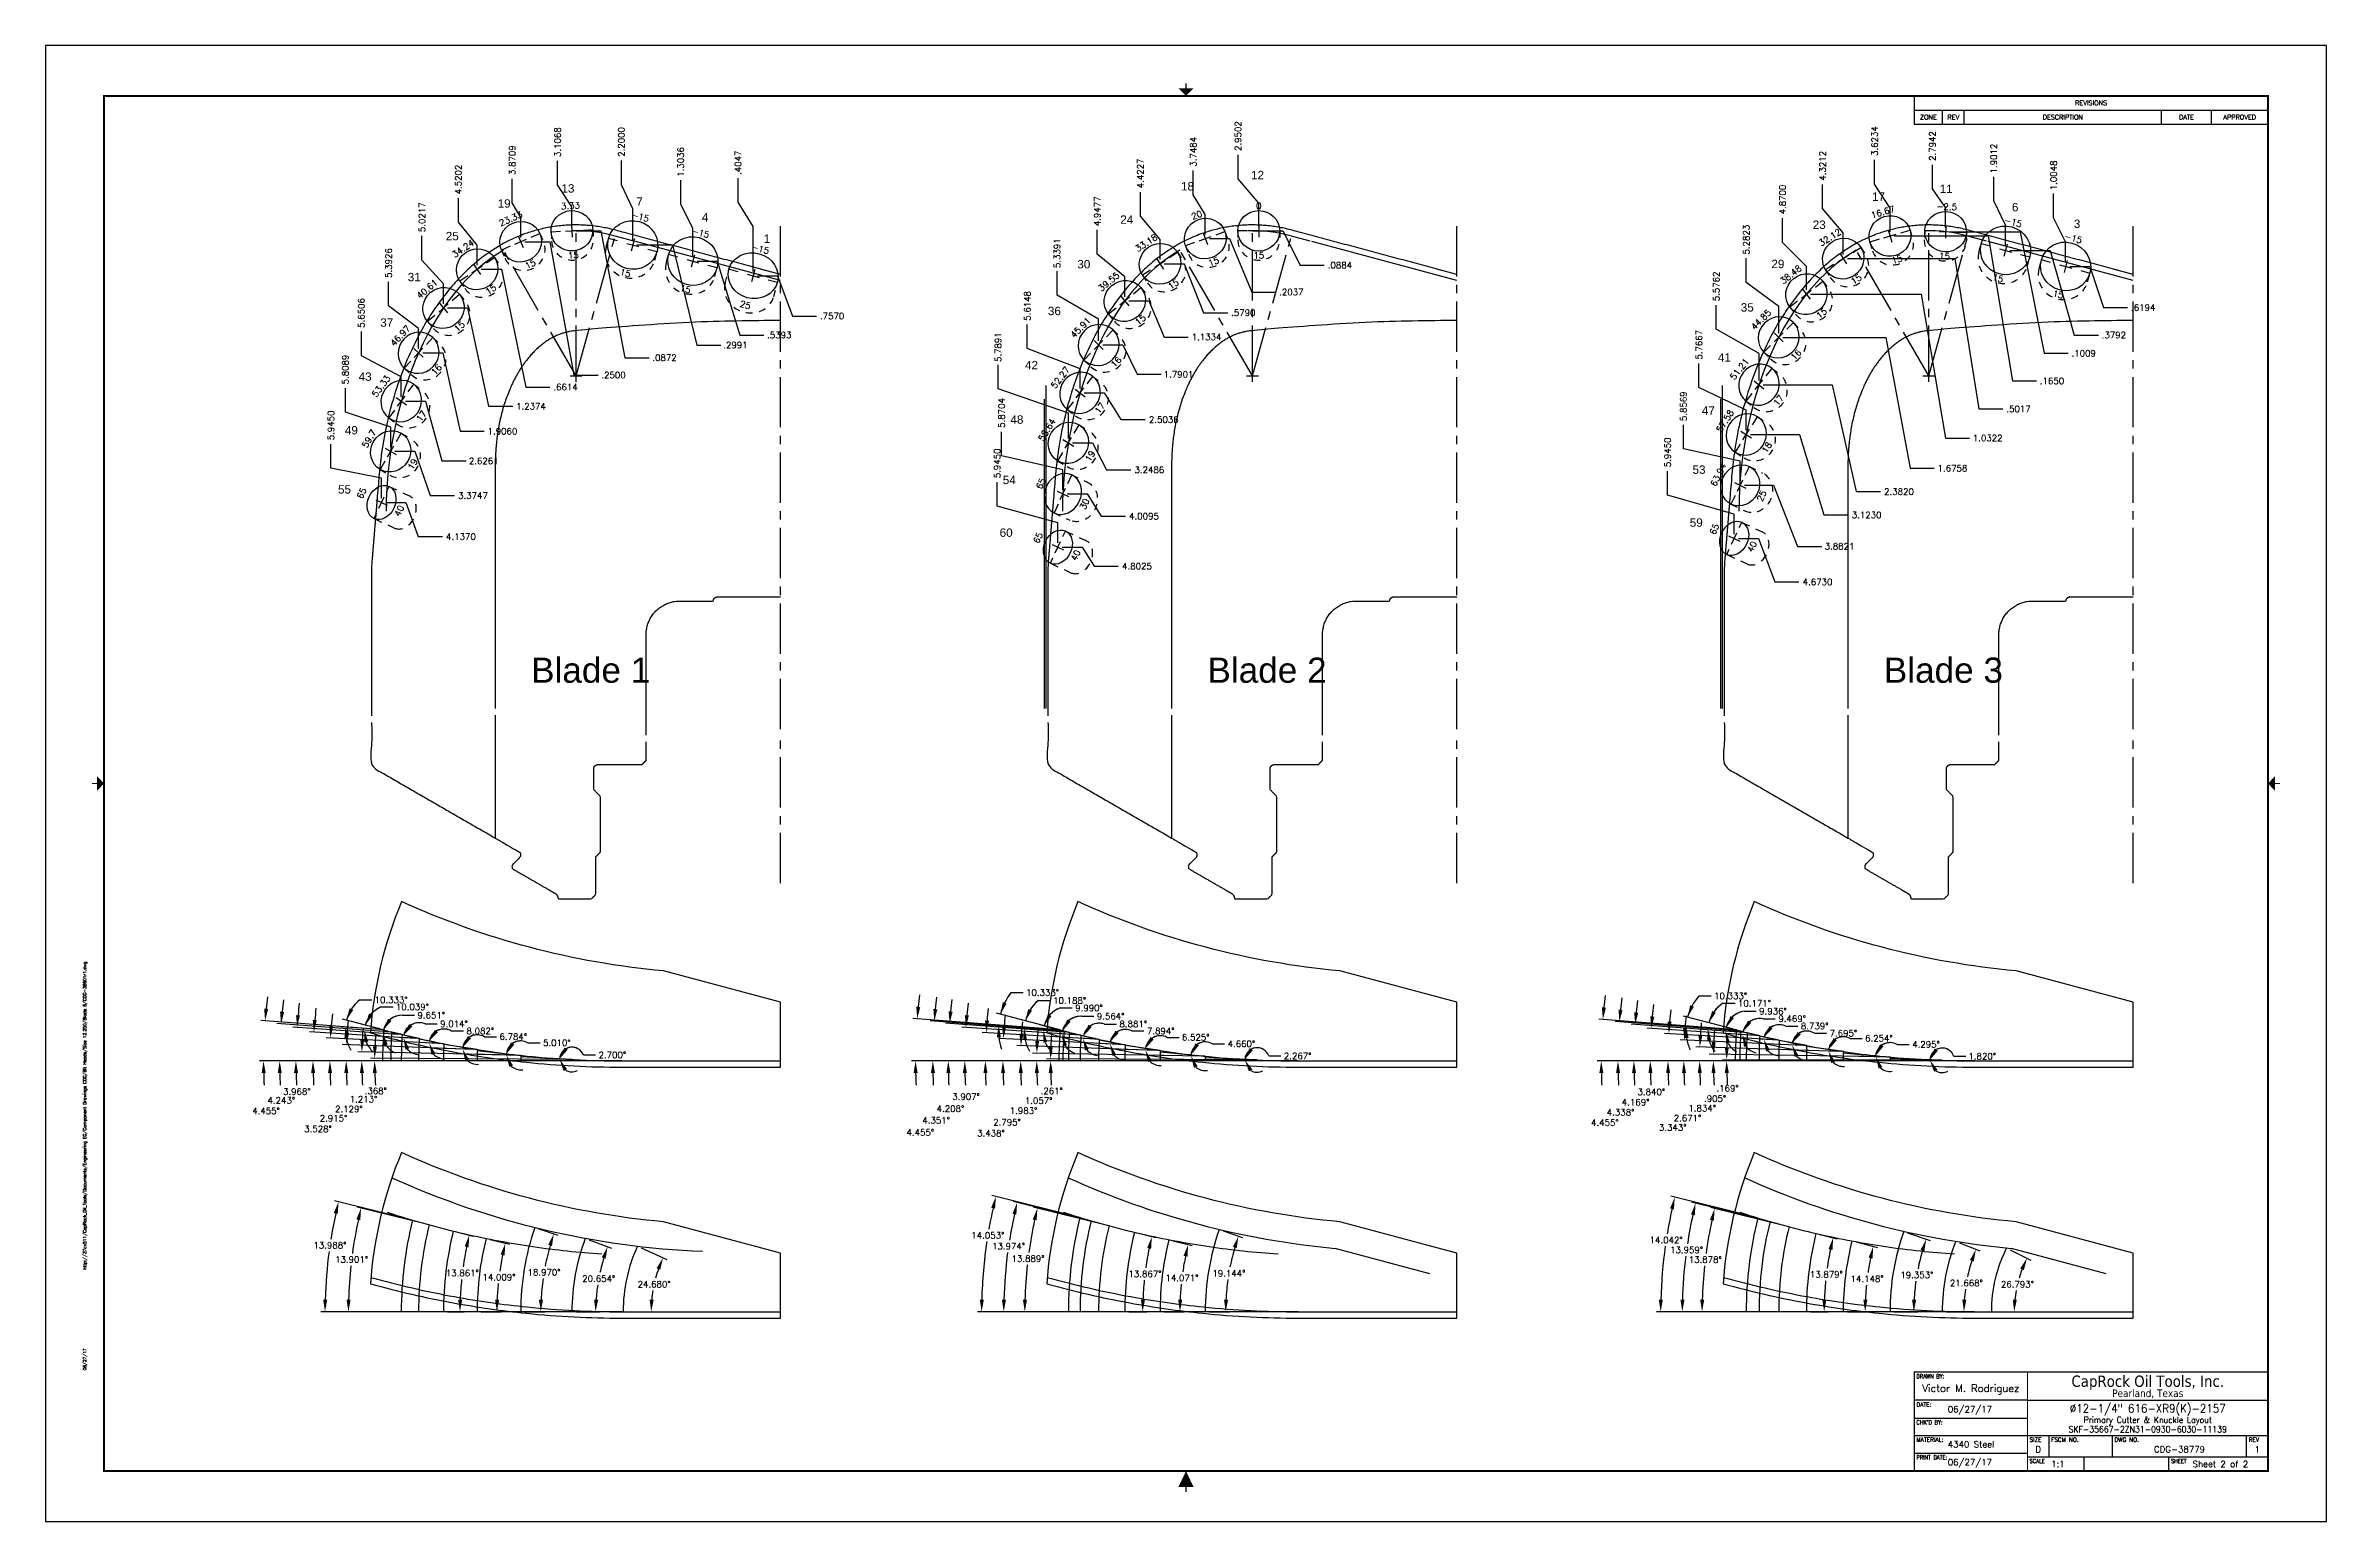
# Model space of a CAD drawing. Header units: inches. Extents: x -34 to 44.4, y 0 to 22.
# Drawn here: x -34 to 0, y 0 to 22 of the extents above; entities that cross this region are included whole.
import ezdxf
from ezdxf.enums import TextEntityAlignment as Align

# ---------------------------------------------------------------- set-up
doc = ezdxf.new("R2010")
doc.units = ezdxf.units.IN
doc.header["$MEASUREMENT"] = 0
doc.linetypes.add('CENTER2', pattern=[1.125, 0.75, -0.125, 0.125, -0.125])
doc.linetypes.add('HIDDEN2', pattern=[0.1875, 0.125, -0.0625])
for name, color, linetype in [('Blade1', 30, 'Continuous'), ('CLine', 5, 'CENTER2'), ('Dims', 4, 'Continuous'), ('TEXT', 3, 'Continuous'), ('Title Block', 7, 'Continuous')]:
    doc.layers.add(name, color=color, linetype=linetype)
doc.layers.add('Blade2', color=7, linetype='Continuous', true_color=0xcccc00)
doc.layers.add('Blade3', color=7, linetype='Continuous', true_color=0x00cc00)
doc.styles.add('Block', font='tahoma.ttf')
doc.styles.add('RomanD', font='romand.shx', dxfattribs={"width": 0.9})
doc.styles.add('RomanS', font='romans')
doc.styles.get("Standard").update_dxf_attribs({"font": 'arial.ttf'})
doc.dimstyles.new('Copy of Standard', dxfattribs={"dimtxt": 0.094, "dimasz": 0.18, "dimexe": 0.0625, "dimexo": 0.0625, "dimgap": 0.045, "dimtad": 0, "dimtih": 1, "dimtoh": 1, "dimdec": 4, "dimzin": 4, "dimdsep": 46, "dimtxsty": 'RomanS', "dimcen": 0.09, "dimadec": 3, "dimazin": 1, "dimtfac": 1, "dimtdec": 4, "dimtofl": 0, "dimtmove": 0, "dimatfit": 1, "dimfxl": 1, "dimtolj": 1, "dimtzin": 0, "dimarcsym": 0})

msp = doc.modelspace()

# ---------------------------------------------------------------- texts
at = {"layer": 'Blade1'}
for s, p in [('13', (-26.31084, 19.80873)), ('7', (-25.19549, 19.61183)), ('19', (-27.26195, 19.58432)), ('4', (-24.21776, 19.37777)), ('25', (-28.0352, 19.09807)), ('1', (-23.29634, 19.05994)), ('31', (-28.60189, 18.48693)), ('37', (-29.01195, 17.80903)), ('43', (-29.33396, 17.00328)), ('49', (-29.53933, 16.20346)), ('55', (-29.64126, 15.32164))]:
    msp.add_text(s, height=0.125, dxfattribs=at).set_placement(p)
at = {"layer": 'Blade2'}
for s, p in [('12', (-16.03092, 20.00824)), ('18', (-17.07559, 19.84045)), ('24', (-17.98021, 19.34376)), ('30', (-18.62028, 18.67892)), ('36', (-19.05915, 17.98152)), ('42', (-19.40058, 17.17481)), ('48', (-19.61759, 16.36266)), ('54', (-19.73176, 15.46343)), ('60', (-19.77812, 14.67715))]:
    msp.add_text(s, height=0.125, dxfattribs=at).set_placement(p)
at = {"layer": 'Blade3'}
for s, p in [('17', (-6.77426, 19.68574)), ('11', (-5.76537, 19.80194)), ('23', (-7.65766, 19.26735)), ('6', (-4.68797, 19.52953)), ('3', (-3.76513, 19.28184)), ('29', (-8.27403, 18.68315)), ('35', (-8.73026, 18.03497)), ('41', (-9.0713, 17.28865)), ('47', (-9.31058, 16.49693)), ('53', (-9.44961, 15.61664)), ('59', (-9.4909, 14.82756))]:
    msp.add_text(s, height=0.125, dxfattribs=at).set_placement(p)

# ---------------------------------------------------------------- blocks, each defined once
blk = doc.blocks.new('*D71')
at = {"layer": 'Dims', "color": 0, "lineweight": -2, "transparency": 16777216}
blk.add_line((-25.983, 6.954), (-25.803, 6.954), dxfattribs=at)
for start, end in [(21.969, 176.9322), (60.0656, 118.4989), (238.0658, 296.4991)]:
    blk.add_arc((-26.154, 6.885), 0.184, start, end, dxfattribs=at)
at = {"layer": 'Dims', "color": 0, "transparency": 16777216}
for points in [[(-26.217, 7.031), (-26.267, 7.063), (-26.338, 6.895)], [(-26.278, 6.714), (-26.225, 6.743), (-26.338, 6.886)]]:
    blk.add_solid(points, dxfattribs=at)
at = {"layer": 'Dims', "color": 0, "transparency": 16777216, "insert": (-25.552, 6.954), "char_height": 0.094, "attachment_point": 5, "style": 'RomanS'}
blk.add_mtext('\\A1;2.700°', dxfattribs=at)
blk = doc.blocks.new('*D72')
at = {"layer": 'Dims', "color": 0, "lineweight": -2, "transparency": 16777216}
blk.add_line((-26.81, 7.134), (-26.63, 7.134), dxfattribs=at)
for start, end in [(60.1576, 173.7766), (74.8352, 124.3059), (228.2576, 277.7283)]:
    blk.add_arc((-26.917, 6.947), 0.215, start, end, dxfattribs=at)
at = {"layer": 'Dims', "color": 0, "transparency": 16777216}
for points in [[(-27.013, 7.109), (-27.064, 7.14), (-27.131, 6.97)], [(-27.088, 6.775), (-27.033, 6.799), (-27.132, 6.952)]]:
    blk.add_solid(points, dxfattribs=at)
at = {"layer": 'Dims', "color": 0, "transparency": 16777216, "insert": (-26.379, 7.134), "char_height": 0.094, "attachment_point": 5, "style": 'RomanS'}
blk.add_mtext('\\A1;5.010°', dxfattribs=at)
blk = doc.blocks.new('*D73')
at = {"layer": 'Dims', "color": 0, "lineweight": -2, "transparency": 16777216}
blk.add_line((-27.458, 7.225), (-27.278, 7.225), dxfattribs=at)
for start, end in [(61.0792, 171.087), (74.3693, 122.7281), (226.2299, 274.5887)]:
    blk.add_arc((-27.564, 7.033), 0.22, start, end, dxfattribs=at)
at = {"layer": 'Dims', "color": 0, "transparency": 16777216}
for points in [[(-27.658, 7.201), (-27.708, 7.234), (-27.781, 7.067)], [(-27.744, 6.863), (-27.689, 6.886), (-27.784, 7.041)]]:
    blk.add_solid(points, dxfattribs=at)
at = {"layer": 'Dims', "color": 0, "transparency": 16777216, "insert": (-27.029, 7.225), "char_height": 0.094, "attachment_point": 5, "style": 'RomanS'}
blk.add_mtext('\\A1;6.784°', dxfattribs=at)
blk = doc.blocks.new('*D74')
at = {"layer": 'Dims', "color": 0, "lineweight": -2, "transparency": 16777216}
blk.add_line((-27.951, 7.311), (-27.771, 7.311), dxfattribs=at)
for start, end in [(59.555, 169.0029), (72.6383, 120.8206), (225.2675, 273.4498)]:
    blk.add_arc((-28.063, 7.12), 0.22, start, end, dxfattribs=at)
at = {"layer": 'Dims', "color": 0, "transparency": 16777216}
for points in [[(-28.151, 7.293), (-28.2, 7.327), (-28.279, 7.162)], [(-28.246, 6.953), (-28.19, 6.975), (-28.283, 7.132)]]:
    blk.add_solid(points, dxfattribs=at)
at = {"layer": 'Dims', "color": 0, "transparency": 16777216, "insert": (-27.52, 7.311), "char_height": 0.094, "attachment_point": 5, "style": 'RomanS'}
blk.add_mtext('\\A1;8.082°', dxfattribs=at)
blk = doc.blocks.new('*D75')
at = {"layer": 'Dims', "color": 0, "lineweight": -2, "transparency": 16777216}
blk.add_line((-28.343, 7.417), (-28.163, 7.417), dxfattribs=at)
for start, end in [(68.463, 167.4577), (78.0764, 122.767), (221.1624, 265.853)]:
    blk.add_arc((-28.43, 7.197), 0.237, start, end, dxfattribs=at)
at = {"layer": 'Dims', "color": 0, "transparency": 16777216}
for points in [[(-28.636, 7.031), (-28.58, 7.051), (-28.666, 7.212)], [(-28.533, 7.379), (-28.582, 7.413), (-28.661, 7.248)]]:
    blk.add_solid(points, dxfattribs=at)
at = {"layer": 'Dims', "color": 0, "transparency": 16777216, "insert": (-27.912, 7.417), "char_height": 0.094, "attachment_point": 5, "style": 'RomanS'}
blk.add_mtext('\\A1;9.014°', dxfattribs=at)
blk = doc.blocks.new('*D76')
at = {"layer": 'Dims', "color": 0, "lineweight": -2, "transparency": 16777216}
for p, q in [((-28.681, 7.545), (-28.501, 7.545)), ((-28.905, 7.271), (-29.035, 7.28)), ((-28.901, 7.309), (-29.026, 7.339))]:
    blk.add_line(p, q, dxfattribs=at)
for start, end in [(89.4172, 166.3804), (93.8707, 130.1255), (212.2866, 248.5415)]:
    blk.add_arc((-28.684, 7.256), 0.289, start, end, dxfattribs=at)
at = {"layer": 'Dims', "color": 0, "transparency": 16777216}
for points in [[(-28.845, 7.462), (-28.896, 7.493), (-28.966, 7.324)], [(-28.958, 7.094), (-28.9, 7.109), (-28.973, 7.276)]]:
    blk.add_solid(points, dxfattribs=at)
at = {"layer": 'Dims', "color": 0, "transparency": 16777216, "insert": (-28.251, 7.545), "char_height": 0.094, "attachment_point": 5, "style": 'RomanS'}
blk.add_mtext('\\A1;9.651°', dxfattribs=at)
blk = doc.blocks.new('*D77')
at = {"layer": 'Dims', "color": 0, "lineweight": -2, "transparency": 16777216}
for p, q in [((-29.001, 7.669), (-28.821, 7.669)), ((-29.023, 7.308), (-29.309, 7.33)), ((-29.02, 7.341), (-29.296, 7.411))]:
    blk.add_line(p, q, dxfattribs=at)
for start, end in [(113.2546, 165.7184), (114.6467, 140.1825), (201.293, 226.8288)]:
    blk.add_arc((-28.84, 7.295), 0.407, start, end, dxfattribs=at)
at = {"layer": 'Dims', "color": 0, "transparency": 16777216}
for points in [[(-29.126, 7.542), (-29.18, 7.569), (-29.235, 7.395)], [(-29.249, 7.143), (-29.19, 7.151), (-29.246, 7.325)]]:
    blk.add_solid(points, dxfattribs=at)
at = {"layer": 'Dims', "color": 0, "transparency": 16777216, "insert": (-28.532, 7.669), "char_height": 0.094, "attachment_point": 5, "style": 'RomanS'}
blk.add_mtext('\\A1;10.039°', dxfattribs=at)
blk = doc.blocks.new('*D78')
at = {"layer": 'Dims', "color": 0, "lineweight": -2, "transparency": 16777216}
for p, q in [((-29.211, 7.392), (-29.574, 7.488)), ((-29.318, 7.774), (-29.138, 7.774)), ((-29.216, 7.346), (-29.594, 7.375))]:
    blk.add_line(p, q, dxfattribs=at)
for start, end in [(128.6382, 165.2117), (129.1068, 147.1592), (193.5972, 211.6497)]:
    blk.add_arc((-28.959, 7.326), 0.574, start, end, dxfattribs=at)
at = {"layer": 'Dims', "color": 0, "transparency": 16777216}
for points in [[(-29.414, 7.625), (-29.469, 7.649), (-29.514, 7.472)], [(-29.547, 7.188), (-29.487, 7.193), (-29.531, 7.37)]]:
    blk.add_solid(points, dxfattribs=at)
at = {"layer": 'Dims', "color": 0, "transparency": 16777216, "insert": (-28.849, 7.774), "char_height": 0.094, "attachment_point": 5, "style": 'RomanS'}
blk.add_mtext('\\A1;10.333°', dxfattribs=at)
blk = doc.blocks.new('*D79')
at = {"layer": 'Dims', "color": 0, "lineweight": -2, "transparency": 16777216}
for p, q in [((-29.022, 7.331), (-30.791, 7.468)), ((-29.04, 6.865), (-30.814, 6.865))]:
    blk.add_line(p, q, dxfattribs=at)
for start, end in [(172.8674, 174.2061), (181.3387, 182.6774)]:
    blk.add_arc((-23.047, 6.865), 7.704, start, end, dxfattribs=at)
at = {"layer": 'Dims', "color": 0, "transparency": 16777216}
for points in [[(-30.682, 7.64), (-30.742, 7.646), (-30.728, 7.464)], [(-30.779, 6.685), (-30.719, 6.685), (-30.752, 6.865)]]:
    blk.add_solid(points, dxfattribs=at)
at = {"layer": 'Dims', "color": 0, "transparency": 16777216, "insert": (-30.715, 6.12), "char_height": 0.094, "attachment_point": 5, "style": 'RomanS'}
blk.add_mtext('\\A1;4.455°', dxfattribs=at)
blk = doc.blocks.new('*D80')
at = {"layer": 'Dims', "color": 0, "lineweight": -2, "transparency": 16777216}
for p, q in [((-28.903, 7.299), (-30.553, 7.422)), ((-28.919, 6.865), (-30.573, 6.865))]:
    blk.add_line(p, q, dxfattribs=at)
for start, end in [(172.9934, 174.3752), (181.3819, 182.7637)]:
    blk.add_arc((-23.047, 6.865), 7.464, start, end, dxfattribs=at)
at = {"layer": 'Dims', "color": 0, "transparency": 16777216}
for points in [[(-30.445, 7.594), (-30.505, 7.599), (-30.49, 7.417)], [(-30.539, 6.685), (-30.479, 6.685), (-30.511, 6.865)]]:
    blk.add_solid(points, dxfattribs=at)
at = {"layer": 'Dims', "color": 0, "transparency": 16777216, "insert": (-30.487, 6.275), "char_height": 0.094, "attachment_point": 5, "style": 'RomanS'}
blk.add_mtext('\\A1;4.243°', dxfattribs=at)
blk = doc.blocks.new('*D81')
at = {"layer": 'Dims', "color": 0, "lineweight": -2, "transparency": 16777216}
for p, q in [((-28.747, 7.26), (-30.314, 7.369)), ((-28.76, 6.865), (-30.332, 6.865))]:
    blk.add_line(p, q, dxfattribs=at)
for start, end in [(173.1757, 174.6038), (181.428, 182.8561)]:
    blk.add_arc((-23.047, 6.865), 7.222, start, end, dxfattribs=at)
at = {"layer": 'Dims', "color": 0, "transparency": 16777216}
for points in [[(-30.208, 7.542), (-30.267, 7.547), (-30.252, 7.365)], [(-30.297, 6.685), (-30.237, 6.685), (-30.269, 6.865)]]:
    blk.add_solid(points, dxfattribs=at)
at = {"layer": 'Dims', "color": 0, "transparency": 16777216, "insert": (-30.255, 6.407), "char_height": 0.094, "attachment_point": 5, "style": 'RomanS'}
blk.add_mtext('\\A1;3.968°', dxfattribs=at)
blk = doc.blocks.new('*D82')
at = {"layer": 'Dims', "color": 0, "lineweight": -2, "transparency": 16777216}
for p, q in [((-28.492, 7.201), (-30.064, 7.298)), ((-28.502, 6.865), (-30.077, 6.865))]:
    blk.add_line(p, q, dxfattribs=at)
for start, end in [(173.5112, 174.9915), (181.4803, 182.9606)]:
    blk.add_arc((-23.047, 6.865), 6.967, start, end, dxfattribs=at)
at = {"layer": 'Dims', "color": 0, "transparency": 16777216}
for points in [[(-29.958, 7.471), (-30.018, 7.476), (-30.001, 7.294)], [(-30.042, 6.685), (-29.982, 6.685), (-30.015, 6.865)]]:
    blk.add_solid(points, dxfattribs=at)
at = {"layer": 'Dims', "color": 0, "transparency": 16777216, "insert": (-29.94, 5.851), "char_height": 0.094, "attachment_point": 5, "style": 'RomanS'}
blk.add_mtext('\\A1;3.528°', dxfattribs=at)
blk = doc.blocks.new('*D83')
at = {"layer": 'Dims', "color": 0, "lineweight": -2, "transparency": 16777216}
for p, q in [((-28.125, 7.124), (-29.816, 7.21)), ((-28.132, 6.865), (-29.825, 6.865))]:
    blk.add_line(p, q, dxfattribs=at)
for start, end in [(174.0134, 175.5493), (181.5359, 183.0718)]:
    blk.add_arc((-23.047, 6.865), 6.715, start, end, dxfattribs=at)
at = {"layer": 'Dims', "color": 0, "transparency": 16777216}
for points in [[(-29.712, 7.384), (-29.772, 7.388), (-29.754, 7.207)], [(-29.79, 6.685), (-29.73, 6.685), (-29.762, 6.865)]]:
    blk.add_solid(points, dxfattribs=at)
at = {"layer": 'Dims', "color": 0, "transparency": 16777216, "insert": (-29.708, 6.01), "char_height": 0.094, "attachment_point": 5, "style": 'RomanS'}
blk.add_mtext('\\A1;2.915°', dxfattribs=at)
blk = doc.blocks.new('*D84')
at = {"layer": 'Dims', "color": 0, "lineweight": -2, "transparency": 16777216}
for p, q in [((-27.63, 6.865), (-29.582, 6.865)), ((-27.627, 7.035), (-29.578, 7.108))]:
    blk.add_line(p, q, dxfattribs=at)
for start, end in [(174.6841, 176.2775), (181.5935, 183.1869)]:
    blk.add_arc((-23.047, 6.865), 6.472, start, end, dxfattribs=at)
at = {"layer": 'Dims', "color": 0, "transparency": 16777216}
for points in [[(-29.476, 7.284), (-29.536, 7.287), (-29.515, 7.106)], [(-29.547, 6.685), (-29.487, 6.686), (-29.52, 6.865)]]:
    blk.add_solid(points, dxfattribs=at)
at = {"layer": 'Dims', "color": 0, "transparency": 16777216, "insert": (-29.48, 6.147), "char_height": 0.094, "attachment_point": 5, "style": 'RomanS'}
blk.add_mtext('\\A1;2.129°', dxfattribs=at)
blk = doc.blocks.new('*D85')
at = {"layer": 'Dims', "color": 0, "lineweight": -2, "transparency": 16777216}
for p, q in [((-26.981, 6.865), (-29.35, 6.865)), ((-26.98, 6.948), (-29.348, 6.999))]:
    blk.add_line(p, q, dxfattribs=at)
for start, end in [(175.4812, 177.134), (181.6528, 183.3057)]:
    blk.add_arc((-23.047, 6.865), 6.24, start, end, dxfattribs=at)
at = {"layer": 'Dims', "color": 0, "transparency": 16777216}
for points in [[(-29.249, 7.176), (-29.309, 7.178), (-29.286, 6.997)], [(-29.315, 6.685), (-29.255, 6.686), (-29.287, 6.865)]]:
    blk.add_solid(points, dxfattribs=at)
at = {"layer": 'Dims', "color": 0, "transparency": 16777216, "insert": (-29.261, 6.293), "char_height": 0.094, "attachment_point": 5, "style": 'RomanS'}
blk.add_mtext('\\A1;1.213°', dxfattribs=at)
blk = doc.blocks.new('*D86')
at = {"layer": 'Dims', "color": 0, "lineweight": -2, "transparency": 16777216}
for p, q in [((-26.217, 6.885), (-29.158, 6.904)), ((-26.217, 6.865), (-29.158, 6.865))]:
    blk.add_line(p, q, dxfattribs=at)
for start, end in [(176.2219, 177.9272), (181.7053, 183.4106)]:
    blk.add_arc((-23.047, 6.865), 6.048, start, end, dxfattribs=at)
at = {"layer": 'Dims', "color": 0, "transparency": 16777216}
for points in [[(-29.123, 6.685), (-29.063, 6.686), (-29.095, 6.865)], [(-29.061, 7.083), (-29.121, 7.084), (-29.095, 6.904)]]:
    blk.add_solid(points, dxfattribs=at)
at = {"layer": 'Dims', "color": 0, "transparency": 16777216, "insert": (-29.079, 6.416), "char_height": 0.094, "attachment_point": 5, "style": 'RomanS'}
blk.add_mtext('\\A1;.368°', dxfattribs=at)
blk = doc.blocks.new('*D87')
at = {"layer": 'Dims', "color": 0, "lineweight": -2, "transparency": 16777216}
for p, q in [((-25.896, 4.198), (-25.564, 4.073)), ((-26.092, 3.124), (-25.737, 3.124))]:
    blk.add_line(p, q, dxfattribs=at)
for start, end in [(163.0937, 167.72), (171.614, 176.2524)]:
    blk.add_arc((-23.047, 3.124), 2.752, start, end, dxfattribs=at)
at = {"layer": 'Dims', "color": 0, "transparency": 16777216}
for points in [[(-25.709, 3.935), (-25.652, 3.915), (-25.623, 4.095)], [(-25.764, 3.303), (-25.824, 3.305), (-25.8, 3.124)]]:
    blk.add_solid(points, dxfattribs=at)
at = {"layer": 'Dims', "color": 0, "transparency": 16777216, "insert": (-25.755, 3.618), "char_height": 0.094, "attachment_point": 5, "style": 'RomanS'}
blk.add_mtext('\\A1;20.654°', dxfattribs=at)
blk = doc.blocks.new('*D88')
at = {"layer": 'Dims', "color": 0, "lineweight": -2, "transparency": 16777216}
for p, q in [((-26.649, 4.362), (-26.366, 4.265)), ((-26.856, 3.124), (-26.557, 3.124))]:
    blk.add_line(p, q, dxfattribs=at)
for start, end in [(163.9178, 169.0155), (172.0082, 177.1124)]:
    blk.add_arc((-23.047, 3.124), 3.572, start, end, dxfattribs=at)
at = {"layer": 'Dims', "color": 0, "transparency": 16777216}
for points in [[(-26.508, 4.123), (-26.451, 4.105), (-26.425, 4.286)], [(-26.585, 3.304), (-26.645, 3.305), (-26.619, 3.124)]]:
    blk.add_solid(points, dxfattribs=at)
at = {"layer": 'Dims', "color": 0, "transparency": 16777216, "insert": (-26.57, 3.713), "char_height": 0.094, "attachment_point": 5, "style": 'RomanS'}
blk.add_mtext('\\A1;18.970°', dxfattribs=at)
blk = doc.blocks.new('*D89')
at = {"layer": 'Dims', "color": 0, "lineweight": -2, "transparency": 16777216}
for p, q in [((-27.372, 4.204), (-27.087, 4.132)), ((-27.505, 3.124), (-27.211, 3.124))]:
    blk.add_line(p, q, dxfattribs=at)
for start, end in [(168.4317, 171.7369), (174.2507, 177.5593)]:
    blk.add_arc((-23.047, 3.124), 4.226, start, end, dxfattribs=at)
at = {"layer": 'Dims', "color": 0, "transparency": 16777216}
for points in [[(-27.217, 3.978), (-27.158, 3.965), (-27.147, 4.147)], [(-27.239, 3.304), (-27.299, 3.305), (-27.273, 3.124)]]:
    blk.add_solid(points, dxfattribs=at)
at = {"layer": 'Dims', "color": 0, "transparency": 16777216, "insert": (-27.242, 3.64), "char_height": 0.094, "attachment_point": 5, "style": 'RomanS'}
blk.add_mtext('\\A1;14.009°', dxfattribs=at)
blk = doc.blocks.new('*D90')
at = {"layer": 'Dims', "color": 0, "lineweight": -2, "transparency": 16777216}
for p, q in [((-27.862, 4.313), (-27.624, 4.254)), ((-28.007, 3.124), (-27.761, 3.124))]:
    blk.add_line(p, q, dxfattribs=at)
for start, end in [(168.2983, 171.9562), (174.18, 177.8405)]:
    blk.add_arc((-23.047, 3.124), 4.776, start, end, dxfattribs=at)
at = {"layer": 'Dims', "color": 0, "transparency": 16777216}
for points in [[(-27.753, 4.1), (-27.695, 4.086), (-27.684, 4.269)], [(-27.79, 3.304), (-27.85, 3.305), (-27.823, 3.124)]]:
    blk.add_solid(points, dxfattribs=at)
at = {"layer": 'Dims', "color": 0, "transparency": 16777216, "insert": (-27.788, 3.701), "char_height": 0.094, "attachment_point": 5, "style": 'RomanS'}
blk.add_mtext('\\A1;13.861°', dxfattribs=at)
blk = doc.blocks.new('*D91')
at = {"layer": 'Dims', "color": 0, "lineweight": -2, "transparency": 16777216}
for p, q in [((-28.343, 4.435), (-29.358, 4.686)), ((-28.502, 3.124), (-29.549, 3.124))]:
    blk.add_line(p, q, dxfattribs=at)
for start, end in [(167.7008, 172.2241), (173.8735, 178.3983)]:
    blk.add_arc((-23.047, 3.124), 6.439, start, end, dxfattribs=at)
at = {"layer": 'Dims', "color": 0, "transparency": 16777216}
for points in [[(-29.368, 4.503), (-29.309, 4.489), (-29.298, 4.671)], [(-29.454, 3.304), (-29.514, 3.305), (-29.486, 3.124)]]:
    blk.add_solid(points, dxfattribs=at)
at = {"layer": 'Dims', "color": 0, "transparency": 16777216, "insert": (-29.439, 3.904), "char_height": 0.094, "attachment_point": 5, "style": 'RomanS'}
blk.add_mtext('\\A1;13.901°', dxfattribs=at)
blk = doc.blocks.new('*D92')
at = {"layer": 'Dims', "color": 0, "lineweight": -2, "transparency": 16777216}
for p, q in [((-28.591, 4.505), (-29.694, 4.78)), ((-28.76, 3.124), (-29.897, 3.124))]:
    blk.add_line(p, q, dxfattribs=at)
for start, end in [(167.5312, 170.8202), (172.3903, 178.4805)]:
    blk.add_arc((-23.047, 3.124), 6.787, start, end, dxfattribs=at)
at = {"layer": 'Dims', "color": 0, "transparency": 16777216}
for points in [[(-29.704, 4.597), (-29.645, 4.583), (-29.633, 4.765)], [(-29.802, 3.304), (-29.862, 3.305), (-29.835, 3.124)]]:
    blk.add_solid(points, dxfattribs=at)
at = {"layer": 'Dims', "color": 0, "transparency": 16777216, "insert": (-29.762, 4.115), "char_height": 0.094, "attachment_point": 5, "style": 'RomanS'}
blk.add_mtext('\\A1;13.988°', dxfattribs=at)
blk = doc.blocks.new('*D93')
at = {"layer": 'Dims', "color": 0, "lineweight": -2, "transparency": 16777216}
for p, q in [((-16.447, 4.333), (-16.159, 4.233)), ((-16.651, 3.124), (-16.346, 3.124))]:
    blk.add_line(p, q, dxfattribs=at)
for start, end in [(163.8516, 168.8721), (171.9772, 177.0047)]:
    blk.add_arc((-12.965, 3.124), 3.444, start, end, dxfattribs=at)
at = {"layer": 'Dims', "color": 0, "transparency": 16777216}
for points in [[(-16.301, 4.091), (-16.244, 4.073), (-16.218, 4.254)], [(-16.373, 3.304), (-16.433, 3.305), (-16.408, 3.124)]]:
    blk.add_solid(points, dxfattribs=at)
at = {"layer": 'Dims', "color": 0, "transparency": 16777216, "insert": (-16.36, 3.697), "char_height": 0.094, "attachment_point": 5, "style": 'RomanS'}
blk.add_mtext('\\A1;19.144°', dxfattribs=at)
blk = doc.blocks.new('*D94')
at = {"layer": 'Dims', "color": 0, "lineweight": -2, "transparency": 16777216}
for p, q in [((-17.194, 4.184), (-16.907, 4.113)), ((-17.325, 3.124), (-17.029, 3.124))]:
    blk.add_line(p, q, dxfattribs=at)
for start, end in [(168.4287, 171.6758), (174.2501, 177.5007)]:
    blk.add_arc((-12.965, 3.124), 4.127, start, end, dxfattribs=at)
at = {"layer": 'Dims', "color": 0, "transparency": 16777216}
for points in [[(-17.037, 3.959), (-16.978, 3.946), (-16.968, 4.128)], [(-17.057, 3.304), (-17.117, 3.305), (-17.091, 3.124)]]:
    blk.add_solid(points, dxfattribs=at)
at = {"layer": 'Dims', "color": 0, "transparency": 16777216, "insert": (-17.06, 3.63), "char_height": 0.094, "attachment_point": 5, "style": 'RomanS'}
blk.add_mtext('\\A1;14.071°', dxfattribs=at)
blk = doc.blocks.new('*D95')
at = {"layer": 'Dims', "color": 0, "lineweight": -2, "transparency": 16777216}
for p, q in [((-17.707, 4.295), (-17.449, 4.231)), ((-17.85, 3.124), (-17.583, 3.124))]:
    blk.add_line(p, q, dxfattribs=at)
for start, end in [(168.3361, 171.9307), (174.1995, 177.7968)]:
    blk.add_arc((-12.965, 3.124), 4.681, start, end, dxfattribs=at)
at = {"layer": 'Dims', "color": 0, "transparency": 16777216}
for points in [[(-17.578, 4.077), (-17.52, 4.064), (-17.509, 4.246)], [(-17.612, 3.304), (-17.672, 3.305), (-17.646, 3.124)]]:
    blk.add_solid(points, dxfattribs=at)
at = {"layer": 'Dims', "color": 0, "transparency": 16777216, "insert": (-17.612, 3.69), "char_height": 0.094, "attachment_point": 5, "style": 'RomanS'}
blk.add_mtext('\\A1;13.867°', dxfattribs=at)
blk = doc.blocks.new('*D96')
at = {"layer": 'Dims', "color": 0, "lineweight": -2, "transparency": 16777216}
for p, q in [((-18.208, 4.421), (-19.276, 4.685)), ((-18.366, 3.124), (-19.466, 3.124))]:
    blk.add_line(p, q, dxfattribs=at)
for start, end in [(167.7132, 172.1156), (173.7655, 178.3982)]:
    blk.add_arc((-12.965, 3.124), 6.439, start, end, dxfattribs=at)
at = {"layer": 'Dims', "color": 0, "transparency": 16777216}
for points in [[(-19.285, 4.501), (-19.227, 4.488), (-19.215, 4.67)], [(-19.371, 3.304), (-19.431, 3.305), (-19.403, 3.124)]]:
    blk.add_solid(points, dxfattribs=at)
at = {"layer": 'Dims', "color": 0, "transparency": 16777216, "insert": (-19.355, 3.916), "char_height": 0.094, "attachment_point": 5, "style": 'RomanS'}
blk.add_mtext('\\A1;13.889°', dxfattribs=at)
blk = doc.blocks.new('*D97')
at = {"layer": 'Dims', "color": 0, "lineweight": -2, "transparency": 16777216}
for p, q in [((-18.474, 4.495), (-19.578, 4.77)), ((-18.642, 3.124), (-19.779, 3.124))]:
    blk.add_line(p, q, dxfattribs=at)
for start, end in [(167.5539, 170.8765), (172.4546, 178.4725)]:
    blk.add_arc((-12.965, 3.124), 6.752, start, end, dxfattribs=at)
at = {"layer": 'Dims', "color": 0, "transparency": 16777216}
for points in [[(-19.587, 4.586), (-19.529, 4.573), (-19.517, 4.755)], [(-19.684, 3.304), (-19.744, 3.305), (-19.717, 3.124)]]:
    blk.add_solid(points, dxfattribs=at)
at = {"layer": 'Dims', "color": 0, "transparency": 16777216, "insert": (-19.645, 4.103), "char_height": 0.094, "attachment_point": 5, "style": 'RomanS'}
blk.add_mtext('\\A1;13.974°', dxfattribs=at)
blk = doc.blocks.new('*D98')
at = {"layer": 'Dims', "color": 0, "lineweight": -2, "transparency": 16777216}
for p, q in [((-18.641, 4.545), (-19.895, 4.859)), ((-18.816, 3.124), (-20.109, 3.124))]:
    blk.add_line(p, q, dxfattribs=at)
for start, end in [(167.4036, 169.9913), (171.4997, 178.5436)]:
    blk.add_arc((-12.965, 3.124), 7.082, start, end, dxfattribs=at)
at = {"layer": 'Dims', "color": 0, "transparency": 16777216}
for points in [[(-19.905, 4.676), (-19.846, 4.662), (-19.834, 4.844)], [(-20.014, 3.304), (-20.074, 3.305), (-20.046, 3.124)]]:
    blk.add_solid(points, dxfattribs=at)
at = {"layer": 'Dims', "color": 0, "transparency": 16777216, "insert": (-19.954, 4.263), "char_height": 0.094, "attachment_point": 5, "style": 'RomanS'}
blk.add_mtext('\\A1;14.053°', dxfattribs=at)
blk = doc.blocks.new('*D99')
at = {"layer": 'Dims', "color": 0, "lineweight": -2, "transparency": 16777216}
for p, q in [((-5.468, 4.152), (-5.167, 4.032)), ((-5.665, 3.124), (-5.341, 3.124))]:
    blk.add_line(p, q, dxfattribs=at)
for start, end in [(162.4225, 168.108), (172.3514, 175.9091)]:
    blk.add_arc((-2.882, 3.124), 2.522, start, end, dxfattribs=at)
at = {"layer": 'Dims', "color": 0, "transparency": 16777216}
for points in [[(-5.314, 3.896), (-5.257, 3.876), (-5.225, 4.055)], [(-5.367, 3.303), (-5.427, 3.305), (-5.403, 3.124)]]:
    blk.add_solid(points, dxfattribs=at)
at = {"layer": 'Dims', "color": 0, "transparency": 16777216, "insert": (-5.367, 3.552), "char_height": 0.094, "attachment_point": 5, "style": 'RomanS'}
blk.add_mtext('\\A1;21.668°', dxfattribs=at)
blk = doc.blocks.new('*D100')
at = {"layer": 'Dims', "color": 0, "lineweight": -2, "transparency": 16777216}
for p, q in [((-6.242, 4.304), (-5.907, 4.187)), ((-6.443, 3.124), (-6.089, 3.124))]:
    blk.add_line(p, q, dxfattribs=at)
for start, end in [(163.8016, 168.6835), (171.9552, 176.845)]:
    blk.add_arc((-2.882, 3.124), 3.269, start, end, dxfattribs=at)
at = {"layer": 'Dims', "color": 0, "transparency": 16777216}
for points in [[(-6.05, 4.046), (-5.993, 4.027), (-5.966, 4.208)], [(-6.116, 3.304), (-6.176, 3.305), (-6.151, 3.124)]]:
    blk.add_solid(points, dxfattribs=at)
at = {"layer": 'Dims', "color": 0, "transparency": 16777216, "insert": (-6.105, 3.674), "char_height": 0.094, "attachment_point": 5, "style": 'RomanS'}
blk.add_mtext('\\A1;19.353°', dxfattribs=at)
blk = doc.blocks.new('*D101')
at = {"layer": 'Dims', "color": 0, "lineweight": -2, "transparency": 16777216}
for p, q in [((-7.011, 4.165), (-6.694, 4.085)), ((-7.141, 3.124), (-6.814, 3.124))]:
    blk.add_line(p, q, dxfattribs=at)
for start, end in [(168.4344, 171.5941), (174.2541, 177.4177)]:
    blk.add_arc((-2.882, 3.124), 3.994, start, end, dxfattribs=at)
at = {"layer": 'Dims', "color": 0, "transparency": 16777216}
for points in [[(-6.824, 3.932), (-6.766, 3.919), (-6.755, 4.101)], [(-6.842, 3.304), (-6.902, 3.305), (-6.876, 3.124)]]:
    blk.add_solid(points, dxfattribs=at)
at = {"layer": 'Dims', "color": 0, "transparency": 16777216, "insert": (-6.846, 3.616), "char_height": 0.094, "attachment_point": 5, "style": 'RomanS'}
blk.add_mtext('\\A1;14.148°', dxfattribs=at)
blk = doc.blocks.new('*D102')
at = {"layer": 'Dims', "color": 0, "lineweight": -2, "transparency": 16777216}
for p, q in [((-7.549, 4.278), (-7.292, 4.214)), ((-7.689, 3.124), (-7.425, 3.124))]:
    blk.add_line(p, q, dxfattribs=at)
for start, end in [(168.3606, 171.9061), (174.2122, 177.7605)]:
    blk.add_arc((-2.882, 3.124), 4.606, start, end, dxfattribs=at)
at = {"layer": 'Dims', "color": 0, "transparency": 16777216}
for points in [[(-7.422, 4.06), (-7.363, 4.047), (-7.353, 4.229)], [(-7.454, 3.304), (-7.514, 3.305), (-7.487, 3.124)]]:
    blk.add_solid(points, dxfattribs=at)
at = {"layer": 'Dims', "color": 0, "transparency": 16777216, "insert": (-7.454, 3.681), "char_height": 0.094, "attachment_point": 5, "style": 'RomanS'}
blk.add_mtext('\\A1;13.879°', dxfattribs=at)
blk = doc.blocks.new('*D103')
at = {"layer": 'Dims', "color": 0, "lineweight": -2, "transparency": 16777216}
for p, q in [((-8.071, 4.406), (-9.18, 4.68)), ((-8.227, 3.124), (-9.37, 3.124))]:
    blk.add_line(p, q, dxfattribs=at)
for start, end in [(167.7274, 172.2339), (173.8869, 178.3948)]:
    blk.add_arc((-2.882, 3.124), 6.425, start, end, dxfattribs=at)
at = {"layer": 'Dims', "color": 0, "transparency": 16777216}
for points in [[(-9.189, 4.497), (-9.131, 4.483), (-9.12, 4.666)], [(-9.275, 3.304), (-9.335, 3.305), (-9.307, 3.124)]]:
    blk.add_solid(points, dxfattribs=at)
at = {"layer": 'Dims', "color": 0, "transparency": 16777216, "insert": (-9.26, 3.901), "char_height": 0.094, "attachment_point": 5, "style": 'RomanS'}
blk.add_mtext('\\A1;13.878°', dxfattribs=at)
blk = doc.blocks.new('*D104')
at = {"layer": 'Dims', "color": 0, "lineweight": -2, "transparency": 16777216}
for p, q in [((-8.354, 4.485), (-9.464, 4.76)), ((-8.521, 3.124), (-9.664, 3.124))]:
    blk.add_line(p, q, dxfattribs=at)
for start, end in [(167.5762, 171.316), (172.9, 178.4652)]:
    blk.add_arc((-2.882, 3.124), 6.72, start, end, dxfattribs=at)
at = {"layer": 'Dims', "color": 0, "transparency": 16777216}
for points in [[(-9.473, 4.577), (-9.415, 4.563), (-9.403, 4.745)], [(-9.569, 3.304), (-9.629, 3.305), (-9.602, 3.124)]]:
    blk.add_solid(points, dxfattribs=at)
at = {"layer": 'Dims', "color": 0, "transparency": 16777216, "insert": (-9.538, 4.047), "char_height": 0.094, "attachment_point": 5, "style": 'RomanS'}
blk.add_mtext('\\A1;13.959°', dxfattribs=at)
blk = doc.blocks.new('*D105')
at = {"layer": 'Dims', "color": 0, "lineweight": -2, "transparency": 16777216}
for p, q in [((-8.537, 4.539), (-9.774, 4.848)), ((-8.711, 3.124), (-9.987, 3.124))]:
    blk.add_line(p, q, dxfattribs=at)
for start, end in [(167.4229, 170.5069), (172.0216, 178.5355)]:
    blk.add_arc((-2.882, 3.124), 7.042, start, end, dxfattribs=at)
at = {"layer": 'Dims', "color": 0, "transparency": 16777216}
for points in [[(-9.784, 4.665), (-9.726, 4.651), (-9.714, 4.833)], [(-9.892, 3.304), (-9.952, 3.305), (-9.924, 3.124)]]:
    blk.add_solid(points, dxfattribs=at)
at = {"layer": 'Dims', "color": 0, "transparency": 16777216, "insert": (-9.842, 4.194), "char_height": 0.094, "attachment_point": 5, "style": 'RomanS'}
blk.add_mtext('\\A1;14.042°', dxfattribs=at)
blk = doc.blocks.new('*D125')
at = {"layer": 'Dims', "color": 0, "lineweight": -2, "transparency": 16777216}
blk.add_line((-15.767, 6.938), (-15.587, 6.938), dxfattribs=at)
for start, end in [(19.0645, 177.4721), (59.8073, 118.6397), (238.5718, 297.4042)]:
    blk.add_arc((-15.94, 6.879), 0.183, start, end, dxfattribs=at)
at = {"layer": 'Dims', "color": 0, "transparency": 16777216}
for points in [[(-16.062, 6.708), (-16.01, 6.737), (-16.124, 6.879)], [(-16.003, 7.024), (-16.054, 7.055), (-16.123, 6.887)]]:
    blk.add_solid(points, dxfattribs=at)
at = {"layer": 'Dims', "color": 0, "transparency": 16777216, "insert": (-15.336, 6.938), "char_height": 0.094, "attachment_point": 5, "style": 'RomanS'}
blk.add_mtext('\\A1;2.267°', dxfattribs=at)
blk = doc.blocks.new('*D126')
at = {"layer": 'Dims', "color": 0, "lineweight": -2, "transparency": 16777216}
blk.add_line((-16.605, 7.119), (-16.425, 7.119), dxfattribs=at)
for start, end in [(59.805, 174.283), (74.8265, 124.5548), (228.6709, 278.3991)]:
    blk.add_arc((-16.712, 6.934), 0.214, start, end, dxfattribs=at)
at = {"layer": 'Dims', "color": 0, "transparency": 16777216}
for points in [[(-16.881, 6.761), (-16.826, 6.786), (-16.926, 6.938)], [(-16.808, 7.095), (-16.86, 7.126), (-16.925, 6.956)]]:
    blk.add_solid(points, dxfattribs=at)
at = {"layer": 'Dims', "color": 0, "transparency": 16777216, "insert": (-16.174, 7.119), "char_height": 0.094, "attachment_point": 5, "style": 'RomanS'}
blk.add_mtext('\\A1;4.660°', dxfattribs=at)
blk = doc.blocks.new('*D127')
at = {"layer": 'Dims', "color": 0, "lineweight": -2, "transparency": 16777216}
blk.add_line((-17.283, 7.215), (-17.103, 7.215), dxfattribs=at)
for start, end in [(62.8226, 171.4913), (75.6217, 123.5565), (225.9515, 273.8862)]:
    blk.add_arc((-17.385, 7.018), 0.222, start, end, dxfattribs=at)
at = {"layer": 'Dims', "color": 0, "transparency": 16777216}
for points in [[(-17.482, 7.187), (-17.532, 7.219), (-17.604, 7.051)], [(-17.567, 6.848), (-17.511, 6.87), (-17.606, 7.026)]]:
    blk.add_solid(points, dxfattribs=at)
at = {"layer": 'Dims', "color": 0, "transparency": 16777216, "insert": (-16.855, 7.215), "char_height": 0.094, "attachment_point": 5, "style": 'RomanS'}
blk.add_mtext('\\A1;6.525°', dxfattribs=at)
blk = doc.blocks.new('*D128')
at = {"layer": 'Dims', "color": 0, "lineweight": -2, "transparency": 16777216}
blk.add_line((-17.808, 7.311), (-17.628, 7.311), dxfattribs=at)
for start, end in [(64.3611, 169.3108), (75.8618, 122.5863), (223.9291, 270.6536)]:
    blk.add_arc((-17.906, 7.106), 0.227, start, end, dxfattribs=at)
at = {"layer": 'Dims', "color": 0, "transparency": 16777216}
for points in [[(-18.004, 7.281), (-18.054, 7.314), (-18.129, 7.148)], [(-18.098, 6.938), (-18.042, 6.959), (-18.133, 7.117)]]:
    blk.add_solid(points, dxfattribs=at)
at = {"layer": 'Dims', "color": 0, "transparency": 16777216, "insert": (-17.377, 7.311), "char_height": 0.094, "attachment_point": 5, "style": 'RomanS'}
blk.add_mtext('\\A1;7.894°', dxfattribs=at)
blk = doc.blocks.new('*D129')
at = {"layer": 'Dims', "color": 0, "lineweight": -2, "transparency": 16777216}
blk.add_line((-18.217, 7.414), (-18.037, 7.414), dxfattribs=at)
for start, end in [(71.2812, 167.6809), (80.1429, 123.9119), (220.3308, 264.0999)]:
    blk.add_arc((-18.294, 7.185), 0.241, start, end, dxfattribs=at)
at = {"layer": 'Dims', "color": 0, "transparency": 16777216}
for points in [[(-18.507, 7.02), (-18.45, 7.038), (-18.535, 7.2)], [(-18.404, 7.369), (-18.454, 7.403), (-18.53, 7.237)]]:
    blk.add_solid(points, dxfattribs=at)
at = {"layer": 'Dims', "color": 0, "transparency": 16777216, "insert": (-17.786, 7.414), "char_height": 0.094, "attachment_point": 5, "style": 'RomanS'}
blk.add_mtext('\\A1;8.881°', dxfattribs=at)
blk = doc.blocks.new('*D130')
at = {"layer": 'Dims', "color": 0, "lineweight": -2, "transparency": 16777216}
for p, q in [((-18.554, 7.53), (-18.374, 7.53)), ((-18.803, 7.264), (-18.911, 7.271)), ((-18.799, 7.303), (-18.902, 7.328))]:
    blk.add_line(p, q, dxfattribs=at)
for start, end in [(87.4429, 166.5299), (92.2816, 129.4058), (213.2176, 250.3417)]:
    blk.add_arc((-18.566, 7.248), 0.283, start, end, dxfattribs=at)
at = {"layer": 'Dims', "color": 0, "transparency": 16777216}
for points in [[(-18.72, 7.45), (-18.771, 7.482), (-18.841, 7.313)], [(-18.832, 7.085), (-18.774, 7.1), (-18.848, 7.267)]]:
    blk.add_solid(points, dxfattribs=at)
at = {"layer": 'Dims', "color": 0, "transparency": 16777216, "insert": (-18.123, 7.53), "char_height": 0.094, "attachment_point": 5, "style": 'RomanS'}
blk.add_mtext('\\A1;9.564°', dxfattribs=at)
blk = doc.blocks.new('*D131')
at = {"layer": 'Dims', "color": 0, "lineweight": -2, "transparency": 16777216}
for p, q in [((-18.877, 7.654), (-18.697, 7.654)), ((-18.882, 7.3), (-19.189, 7.323)), ((-18.879, 7.325), (-19.177, 7.401))]:
    blk.add_line(p, q, dxfattribs=at)
for start, end in [(110.8472, 165.8014), (112.4489, 139.1252), (202.468, 229.1442)]:
    blk.add_arc((-18.738, 7.29), 0.39, start, end, dxfattribs=at)
at = {"layer": 'Dims', "color": 0, "transparency": 16777216}
for points in [[(-19.006, 7.531), (-19.06, 7.559), (-19.116, 7.386)], [(-19.128, 7.136), (-19.069, 7.146), (-19.127, 7.319)]]:
    blk.add_solid(points, dxfattribs=at)
at = {"layer": 'Dims', "color": 0, "transparency": 16777216, "insert": (-18.446, 7.654), "char_height": 0.094, "attachment_point": 5, "style": 'RomanS'}
blk.add_mtext('\\A1;9.990°', dxfattribs=at)
blk = doc.blocks.new('*D132')
at = {"layer": 'Dims', "color": 0, "lineweight": -2, "transparency": 16777216}
for p, q in [((-19.204, 7.765), (-19.024, 7.765)), ((-18.94, 7.32), (-19.475, 7.36)), ((-18.937, 7.341), (-19.456, 7.476))]:
    blk.add_line(p, q, dxfattribs=at)
for start, end in [(130.3033, 165.4609), (130.7194, 148.0902), (193.0202, 210.391)]:
    blk.add_arc((-18.818, 7.31), 0.596, start, end, dxfattribs=at)
at = {"layer": 'Dims', "color": 0, "transparency": 16777216}
for points in [[(-19.296, 7.614), (-19.352, 7.637), (-19.395, 7.46)], [(-19.429, 7.174), (-19.369, 7.178), (-19.412, 7.356)]]:
    blk.add_solid(points, dxfattribs=at)
at = {"layer": 'Dims', "color": 0, "transparency": 16777216, "insert": (-18.735, 7.765), "char_height": 0.094, "attachment_point": 5, "style": 'RomanS'}
blk.add_mtext('\\A1;10.188°', dxfattribs=at)
blk = doc.blocks.new('*D133')
at = {"layer": 'Dims', "color": 0, "lineweight": -2, "transparency": 16777216}
for p, q in [((-19.608, 7.884), (-19.428, 7.884)), ((-19.129, 7.392), (-19.826, 7.576)), ((-19.133, 7.346), (-19.856, 7.402))]:
    blk.add_line(p, q, dxfattribs=at)
for start, end in [(142.643, 165.2117), (142.7527, 153.9822), (186.7742, 198.0037)]:
    blk.add_arc((-18.877, 7.326), 0.92, start, end, dxfattribs=at)
at = {"layer": 'Dims', "color": 0, "transparency": 16777216}
for points in [[(-19.675, 7.719), (-19.731, 7.74), (-19.766, 7.561)], [(-19.82, 7.217), (-19.76, 7.218), (-19.794, 7.397)]]:
    blk.add_solid(points, dxfattribs=at)
at = {"layer": 'Dims', "color": 0, "transparency": 16777216, "insert": (-19.139, 7.884), "char_height": 0.094, "attachment_point": 5, "style": 'RomanS'}
blk.add_mtext('\\A1;10.333°', dxfattribs=at)
blk = doc.blocks.new('*D134')
at = {"layer": 'Dims', "color": 0, "lineweight": -2, "transparency": 16777216}
for p, q in [((-18.939, 7.331), (-21.07, 7.497)), ((-18.957, 6.865), (-21.094, 6.865))]:
    blk.add_line(p, q, dxfattribs=at)
for start, end in [(172.9879, 174.2663), (181.2785, 182.5569)]:
    blk.add_arc((-12.965, 6.865), 8.067, start, end, dxfattribs=at)
at = {"layer": 'Dims', "color": 0, "transparency": 16777216}
for points in [[(-20.961, 7.668), (-21.021, 7.674), (-21.007, 7.492)], [(-21.06, 6.685), (-21, 6.685), (-21.032, 6.865)]]:
    blk.add_solid(points, dxfattribs=at)
at = {"layer": 'Dims', "color": 0, "transparency": 16777216, "insert": (-20.961, 5.798), "char_height": 0.094, "attachment_point": 5, "style": 'RomanS'}
blk.add_mtext('\\A1;4.455°', dxfattribs=at)
blk = doc.blocks.new('*D135')
at = {"layer": 'Dims', "color": 0, "lineweight": -2, "transparency": 16777216}
for p, q in [((-18.88, 7.315), (-20.814, 7.462)), ((-18.898, 6.865), (-20.837, 6.865))]:
    blk.add_line(p, q, dxfattribs=at)
for start, end in [(173.0082, 174.3288), (181.3206, 182.6412)]:
    blk.add_arc((-12.965, 6.865), 7.81, start, end, dxfattribs=at)
at = {"layer": 'Dims', "color": 0, "transparency": 16777216}
for points in [[(-20.706, 7.634), (-20.766, 7.639), (-20.752, 7.458)], [(-20.802, 6.685), (-20.742, 6.685), (-20.774, 6.865)]]:
    blk.add_solid(points, dxfattribs=at)
at = {"layer": 'Dims', "color": 0, "transparency": 16777216, "insert": (-20.724, 5.977), "char_height": 0.094, "attachment_point": 5, "style": 'RomanS'}
blk.add_mtext('\\A1;4.351°', dxfattribs=at)
blk = doc.blocks.new('*D136')
at = {"layer": 'Dims', "color": 0, "lineweight": -2, "transparency": 16777216}
for p, q in [((-18.629, 7.252), (-20.343, 7.369)), ((-18.642, 6.865), (-20.361, 6.865))]:
    blk.add_line(p, q, dxfattribs=at)
for start, end in [(173.2807, 174.6871), (181.4064, 182.8127)]:
    blk.add_arc((-12.965, 6.865), 7.333, start, end, dxfattribs=at)
at = {"layer": 'Dims', "color": 0, "transparency": 16777216}
for points in [[(-20.237, 7.542), (-20.296, 7.547), (-20.281, 7.365)], [(-20.326, 6.685), (-20.266, 6.685), (-20.298, 6.865)]]:
    blk.add_solid(points, dxfattribs=at)
at = {"layer": 'Dims', "color": 0, "transparency": 16777216, "insert": (-20.279, 6.331), "char_height": 0.094, "attachment_point": 5, "style": 'RomanS'}
blk.add_mtext('\\A1;3.907°', dxfattribs=at)
blk = doc.blocks.new('*D137')
at = {"layer": 'Dims', "color": 0, "lineweight": -2, "transparency": 16777216}
for p, q in [((-18.356, 7.189), (-20.041, 7.29)), ((-18.366, 6.865), (-20.054, 6.865))]:
    blk.add_line(p, q, dxfattribs=at)
for start, end in [(173.6263, 175.0941), (181.4677, 182.9354)]:
    blk.add_arc((-12.965, 6.865), 7.027, start, end, dxfattribs=at)
at = {"layer": 'Dims', "color": 0, "transparency": 16777216}
for points in [[(-19.936, 7.464), (-19.996, 7.468), (-19.979, 7.286)], [(-20.019, 6.685), (-19.959, 6.685), (-19.991, 6.865)]]:
    blk.add_solid(points, dxfattribs=at)
at = {"layer": 'Dims', "color": 0, "transparency": 16777216, "insert": (-19.908, 5.786), "char_height": 0.094, "attachment_point": 5, "style": 'RomanS'}
blk.add_mtext('\\A1;3.438°', dxfattribs=at)
blk = doc.blocks.new('*D138')
at = {"layer": 'Dims', "color": 0, "lineweight": -2, "transparency": 16777216}
for p, q in [((-17.969, 7.109), (-19.784, 7.198)), ((-17.975, 6.865), (-19.792, 6.865))]:
    blk.add_line(p, q, dxfattribs=at)
for start, end in [(174.1556, 175.6801), (181.5245, 183.049)]:
    blk.add_arc((-12.965, 6.865), 6.765, start, end, dxfattribs=at)
at = {"layer": 'Dims', "color": 0, "transparency": 16777216}
for points in [[(-19.681, 7.373), (-19.741, 7.377), (-19.722, 7.195)], [(-19.757, 6.685), (-19.697, 6.685), (-19.73, 6.865)]]:
    blk.add_solid(points, dxfattribs=at)
at = {"layer": 'Dims', "color": 0, "transparency": 16777216, "insert": (-19.668, 5.951), "char_height": 0.094, "attachment_point": 5, "style": 'RomanS'}
blk.add_mtext('\\A1;2.795°', dxfattribs=at)
blk = doc.blocks.new('*D139')
at = {"layer": 'Dims', "color": 0, "lineweight": -2, "transparency": 16777216}
for p, q in [((-17.45, 6.865), (-19.528, 6.865)), ((-17.447, 7.02), (-19.524, 7.092))]:
    blk.add_line(p, q, dxfattribs=at)
for start, end in [(174.8436, 176.4301), (181.5866, 183.1731)]:
    blk.add_arc((-12.965, 6.865), 6.501, start, end, dxfattribs=at)
at = {"layer": 'Dims', "color": 0, "transparency": 16777216}
for points in [[(-19.423, 7.268), (-19.483, 7.271), (-19.461, 7.09)], [(-19.493, 6.685), (-19.433, 6.686), (-19.465, 6.865)]]:
    blk.add_solid(points, dxfattribs=at)
at = {"layer": 'Dims', "color": 0, "transparency": 16777216, "insert": (-19.422, 6.121), "char_height": 0.094, "attachment_point": 5, "style": 'RomanS'}
blk.add_mtext('\\A1;1.983°', dxfattribs=at)
blk = doc.blocks.new('*D140')
at = {"layer": 'Dims', "color": 0, "lineweight": -2, "transparency": 16777216}
for p, q in [((-16.776, 6.865), (-19.288, 6.865)), ((-16.775, 6.935), (-19.287, 6.982))]:
    blk.add_line(p, q, dxfattribs=at)
for start, end in [(175.648, 177.2953), (181.6473, 183.2947)]:
    blk.add_arc((-12.965, 6.865), 6.261, start, end, dxfattribs=at)
at = {"layer": 'Dims', "color": 0, "transparency": 16777216}
for points in [[(-19.188, 7.16), (-19.248, 7.161), (-19.224, 6.981)], [(-19.253, 6.685), (-19.193, 6.686), (-19.225, 6.865)]]:
    blk.add_solid(points, dxfattribs=at)
at = {"layer": 'Dims', "color": 0, "transparency": 16777216, "insert": (-19.197, 6.271), "char_height": 0.094, "attachment_point": 5, "style": 'RomanS'}
blk.add_mtext('\\A1;1.057°', dxfattribs=at)
blk = doc.blocks.new('*D141')
at = {"layer": 'Dims', "color": 0, "lineweight": -2, "transparency": 16777216}
for p, q in [((-16.003, 6.879), (-19.081, 6.893)), ((-16.003, 6.865), (-19.081, 6.865))]:
    blk.add_line(p, q, dxfattribs=at)
for start, end in [(176.3322, 178.0358), (181.7036, 183.4072)]:
    blk.add_arc((-12.965, 6.865), 6.054, start, end, dxfattribs=at)
at = {"layer": 'Dims', "color": 0, "transparency": 16777216}
for points in [[(-19.046, 6.685), (-18.986, 6.686), (-19.019, 6.865)], [(-18.985, 7.072), (-19.045, 7.073), (-19.018, 6.893)]]:
    blk.add_solid(points, dxfattribs=at)
at = {"layer": 'Dims', "color": 0, "transparency": 16777216, "insert": (-19.002, 6.416), "char_height": 0.094, "attachment_point": 5, "style": 'RomanS'}
blk.add_mtext('\\A1;.261°', dxfattribs=at)
blk = doc.blocks.new('*D142')
at = {"layer": 'Dims', "color": 0, "lineweight": -2, "transparency": 16777216}
blk.add_line((-5.554, 6.933), (-5.374, 6.933), dxfattribs=at)
for start, end in [(18.8491, 178.0107), (60.1866, 119.0987), (238.7433, 297.6554)]:
    blk.add_arc((-5.727, 6.873), 0.183, start, end, dxfattribs=at)
at = {"layer": 'Dims', "color": 0, "transparency": 16777216}
for points in [[(-5.791, 7.018), (-5.842, 7.049), (-5.91, 6.88)], [(-5.848, 6.702), (-5.796, 6.732), (-5.91, 6.874)]]:
    blk.add_solid(points, dxfattribs=at)
at = {"layer": 'Dims', "color": 0, "transparency": 16777216, "insert": (-5.13, 6.933), "char_height": 0.094, "attachment_point": 5, "style": 'RomanS'}
blk.add_mtext('\\A1;1.820°', dxfattribs=at)
blk = doc.blocks.new('*D143')
at = {"layer": 'Dims', "color": 0, "lineweight": -2, "transparency": 16777216}
blk.add_line((-6.4, 7.11), (-6.22, 7.11), dxfattribs=at)
for start, end in [(60.7935, 174.7997), (75.6255, 125.2126), (228.6819, 278.269)]:
    blk.add_arc((-6.505, 6.922), 0.215, start, end, dxfattribs=at)
at = {"layer": 'Dims', "color": 0, "transparency": 16777216}
for points in [[(-6.603, 7.083), (-6.655, 7.113), (-6.719, 6.942)], [(-6.674, 6.749), (-6.619, 6.773), (-6.719, 6.926)]]:
    blk.add_solid(points, dxfattribs=at)
at = {"layer": 'Dims', "color": 0, "transparency": 16777216, "insert": (-5.969, 7.11), "char_height": 0.094, "attachment_point": 5, "style": 'RomanS'}
blk.add_mtext('\\A1;4.295°', dxfattribs=at)
blk = doc.blocks.new('*D144')
at = {"layer": 'Dims', "color": 0, "lineweight": -2, "transparency": 16777216}
blk.add_line((-7.1, 7.2), (-6.92, 7.2), dxfattribs=at)
for start, end in [(62.88, 171.9121), (75.8112, 123.8616), (226.2162, 274.2667)]:
    blk.add_arc((-7.201, 7.003), 0.221, start, end, dxfattribs=at)
at = {"layer": 'Dims', "color": 0, "transparency": 16777216}
for points in [[(-7.299, 7.171), (-7.349, 7.203), (-7.42, 7.034)], [(-7.382, 6.832), (-7.326, 6.855), (-7.422, 7.01)]]:
    blk.add_solid(points, dxfattribs=at)
at = {"layer": 'Dims', "color": 0, "transparency": 16777216, "insert": (-6.671, 7.2), "char_height": 0.094, "attachment_point": 5, "style": 'RomanS'}
blk.add_mtext('\\A1;6.254°', dxfattribs=at)
blk = doc.blocks.new('*D145')
at = {"layer": 'Dims', "color": 0, "lineweight": -2, "transparency": 16777216}
blk.add_line((-7.632, 7.277), (-7.452, 7.277), dxfattribs=at)
for start, end in [(58.2501, 169.6341), (72.0579, 120.846), (226.1168, 274.9049)]:
    blk.add_arc((-7.747, 7.092), 0.218, start, end, dxfattribs=at)
at = {"layer": 'Dims', "color": 0, "transparency": 16777216}
for points in [[(-7.834, 7.262), (-7.883, 7.296), (-7.961, 7.131)], [(-7.926, 6.924), (-7.87, 6.946), (-7.964, 7.102)]]:
    blk.add_solid(points, dxfattribs=at)
at = {"layer": 'Dims', "color": 0, "transparency": 16777216, "insert": (-7.201, 7.277), "char_height": 0.094, "attachment_point": 5, "style": 'RomanS'}
blk.add_mtext('\\A1;7.695°', dxfattribs=at)
blk = doc.blocks.new('*D146')
at = {"layer": 'Dims', "color": 0, "lineweight": -2, "transparency": 16777216}
blk.add_line((-8.059, 7.383), (-7.879, 7.383), dxfattribs=at)
for start, end in [(65.3719, 167.9175), (76.0829, 122.0002), (222.574, 268.4913)]:
    blk.add_arc((-8.155, 7.173), 0.231, start, end, dxfattribs=at)
at = {"layer": 'Dims', "color": 0, "transparency": 16777216}
for points in [[(-8.353, 7.007), (-8.297, 7.027), (-8.386, 7.187)], [(-8.253, 7.352), (-8.302, 7.386), (-8.381, 7.221)]]:
    blk.add_solid(points, dxfattribs=at)
at = {"layer": 'Dims', "color": 0, "transparency": 16777216, "insert": (-7.628, 7.383), "char_height": 0.094, "attachment_point": 5, "style": 'RomanS'}
blk.add_mtext('\\A1;8.739°', dxfattribs=at)
blk = doc.blocks.new('*D147')
at = {"layer": 'Dims', "color": 0, "lineweight": -2, "transparency": 16777216}
for p, q in [((-8.395, 7.493), (-8.215, 7.493)), ((-8.698, 7.255), (-8.767, 7.26)), ((-8.694, 7.297), (-8.759, 7.313))]:
    blk.add_line(p, q, dxfattribs=at)
for start, end in [(78.7306, 166.6912), (85.4253, 126.0582), (216.7926, 257.4256)]:
    blk.add_arc((-8.446, 7.239), 0.259, start, end, dxfattribs=at)
at = {"layer": 'Dims', "color": 0, "transparency": 16777216}
for points in [[(-8.682, 7.075), (-8.624, 7.092), (-8.704, 7.256)], [(-8.573, 7.431), (-8.623, 7.465), (-8.698, 7.298)]]:
    blk.add_solid(points, dxfattribs=at)
at = {"layer": 'Dims', "color": 0, "transparency": 16777216, "insert": (-7.964, 7.493), "char_height": 0.094, "attachment_point": 5, "style": 'RomanS'}
blk.add_mtext('\\A1;9.469°', dxfattribs=at)
blk = doc.blocks.new('*D148')
at = {"layer": 'Dims', "color": 0, "lineweight": -2, "transparency": 16777216}
for p, q in [((-8.681, 7.605), (-8.501, 7.605)), ((-8.792, 7.296), (-9.019, 7.312)), ((-8.789, 7.323), (-9.009, 7.379))]:
    blk.add_line(p, q, dxfattribs=at)
for start, end in [(98.5209, 165.8952), (101.4918, 133.6935), (208.0325, 240.2342)]:
    blk.add_arc((-8.633, 7.284), 0.325, start, end, dxfattribs=at)
at = {"layer": 'Dims', "color": 0, "transparency": 16777216}
for points in [[(-8.832, 7.504), (-8.883, 7.534), (-8.948, 7.363)], [(-8.949, 7.126), (-8.89, 7.138), (-8.957, 7.308)]]:
    blk.add_solid(points, dxfattribs=at)
at = {"layer": 'Dims', "color": 0, "transparency": 16777216, "insert": (-8.25, 7.605), "char_height": 0.094, "attachment_point": 5, "style": 'RomanS'}
blk.add_mtext('\\A1;9.936°', dxfattribs=at)
blk = doc.blocks.new('*D149')
at = {"layer": 'Dims', "color": 0, "lineweight": -2, "transparency": 16777216}
for p, q in [((-8.995, 7.724), (-8.815, 7.724)), ((-8.857, 7.318), (-9.283, 7.351)), ((-8.854, 7.341), (-9.267, 7.448))]:
    blk.add_line(p, q, dxfattribs=at)
for start, end in [(122.7238, 165.4916), (123.4748, 144.4832), (196.6707, 217.6791)]:
    blk.add_arc((-8.728, 7.309), 0.494, start, end, dxfattribs=at)
at = {"layer": 'Dims', "color": 0, "transparency": 16777216}
for points in [[(-9.103, 7.583), (-9.157, 7.608), (-9.206, 7.432)], [(-9.231, 7.164), (-9.171, 7.17), (-9.22, 7.346)]]:
    blk.add_solid(points, dxfattribs=at)
at = {"layer": 'Dims', "color": 0, "transparency": 16777216, "insert": (-8.526, 7.724), "char_height": 0.094, "attachment_point": 5, "style": 'RomanS'}
blk.add_mtext('\\A1;10.171°', dxfattribs=at)
blk = doc.blocks.new('*D150')
at = {"layer": 'Dims', "color": 0, "lineweight": -2, "transparency": 16777216}
for p, q in [((-9.35, 7.834), (-9.17, 7.834)), ((-9.046, 7.392), (-9.583, 7.534)), ((-9.051, 7.346), (-9.607, 7.389))]:
    blk.add_line(p, q, dxfattribs=at)
for start, end in [(137.5696, 165.2117), (137.7714, 151.4915), (189.2649, 202.985)]:
    blk.add_arc((-8.794, 7.326), 0.753, start, end, dxfattribs=at)
at = {"layer": 'Dims', "color": 0, "transparency": 16777216}
for points in [[(-9.428, 7.674), (-9.484, 7.696), (-9.522, 7.518)], [(-9.568, 7.203), (-9.508, 7.206), (-9.545, 7.384)]]:
    blk.add_solid(points, dxfattribs=at)
at = {"layer": 'Dims', "color": 0, "transparency": 16777216, "insert": (-8.881, 7.834), "char_height": 0.094, "attachment_point": 5, "style": 'RomanS'}
blk.add_mtext('\\A1;10.333°', dxfattribs=at)
blk = doc.blocks.new('*D151')
at = {"layer": 'Dims', "color": 0, "lineweight": -2, "transparency": 16777216}
for p, q in [((-8.856, 7.331), (-10.848, 7.486)), ((-8.874, 6.865), (-10.872, 6.865))]:
    blk.add_line(p, q, dxfattribs=at)
for start, end in [(172.943, 174.2439), (181.3009, 182.6018)]:
    blk.add_arc((-2.882, 6.865), 7.928, start, end, dxfattribs=at)
at = {"layer": 'Dims', "color": 0, "transparency": 16777216}
for points in [[(-10.74, 7.658), (-10.8, 7.663), (-10.786, 7.481)], [(-10.838, 6.685), (-10.778, 6.685), (-10.81, 6.865)]]:
    blk.add_solid(points, dxfattribs=at)
at = {"layer": 'Dims', "color": 0, "transparency": 16777216, "insert": (-10.756, 5.944), "char_height": 0.094, "attachment_point": 5, "style": 'RomanS'}
blk.add_mtext('\\A1;4.455°', dxfattribs=at)
blk = doc.blocks.new('*D152')
at = {"layer": 'Dims', "color": 0, "lineweight": -2, "transparency": 16777216}
for p, q in [((-8.791, 7.313), (-10.601, 7.451)), ((-8.807, 6.865), (-10.623, 6.865))]:
    blk.add_line(p, q, dxfattribs=at)
for start, end in [(172.9761, 174.3192), (181.3431, 182.6862)]:
    blk.add_arc((-2.882, 6.865), 7.679, start, end, dxfattribs=at)
at = {"layer": 'Dims', "color": 0, "transparency": 16777216}
for points in [[(-10.493, 7.623), (-10.553, 7.628), (-10.539, 7.446)], [(-10.589, 6.685), (-10.529, 6.685), (-10.561, 6.865)]]:
    blk.add_solid(points, dxfattribs=at)
at = {"layer": 'Dims', "color": 0, "transparency": 16777216, "insert": (-10.522, 6.097), "char_height": 0.094, "attachment_point": 5, "style": 'RomanS'}
blk.add_mtext('\\A1;4.338°', dxfattribs=at)
blk = doc.blocks.new('*D153')
at = {"layer": 'Dims', "color": 0, "lineweight": -2, "transparency": 16777216}
for p, q in [((-8.696, 7.289), (-10.366, 7.411)), ((-8.711, 6.865), (-10.386, 6.865))]:
    blk.add_line(p, q, dxfattribs=at)
for start, end in [(173.0589, 174.4448), (181.386, 182.7719)]:
    blk.add_arc((-2.882, 6.865), 7.441, start, end, dxfattribs=at)
at = {"layer": 'Dims', "color": 0, "transparency": 16777216}
for points in [[(-10.258, 7.583), (-10.318, 7.588), (-10.304, 7.406)], [(-10.351, 6.685), (-10.291, 6.685), (-10.323, 6.865)]]:
    blk.add_solid(points, dxfattribs=at)
at = {"layer": 'Dims', "color": 0, "transparency": 16777216, "insert": (-10.298, 6.249), "char_height": 0.094, "attachment_point": 5, "style": 'RomanS'}
blk.add_mtext('\\A1;4.169°', dxfattribs=at)
blk = doc.blocks.new('*D154')
at = {"layer": 'Dims', "color": 0, "lineweight": -2, "transparency": 16777216}
for p, q in [((-8.508, 7.243), (-10.125, 7.351)), ((-8.521, 6.865), (-10.141, 6.865))]:
    blk.add_line(p, q, dxfattribs=at)
for start, end in [(173.2935, 174.7266), (181.4331, 182.8661)]:
    blk.add_arc((-2.882, 6.865), 7.197, start, end, dxfattribs=at)
at = {"layer": 'Dims', "color": 0, "transparency": 16777216}
for points in [[(-10.018, 7.524), (-10.078, 7.529), (-10.063, 7.347)], [(-10.106, 6.685), (-10.046, 6.685), (-10.079, 6.865)]]:
    blk.add_solid(points, dxfattribs=at)
at = {"layer": 'Dims', "color": 0, "transparency": 16777216, "insert": (-10.064, 6.402), "char_height": 0.094, "attachment_point": 5, "style": 'RomanS'}
blk.add_mtext('\\A1;3.840°', dxfattribs=at)
blk = doc.blocks.new('*D155')
at = {"layer": 'Dims', "color": 0, "lineweight": -2, "transparency": 16777216}
for p, q in [((-8.218, 7.177), (-9.866, 7.273)), ((-8.227, 6.865), (-9.878, 6.865))]:
    blk.add_line(p, q, dxfattribs=at)
for start, end in [(173.6816, 175.1691), (181.4875, 182.975)]:
    blk.add_arc((-2.882, 6.865), 6.933, start, end, dxfattribs=at)
at = {"layer": 'Dims', "color": 0, "transparency": 16777216}
for points in [[(-9.761, 7.447), (-9.821, 7.451), (-9.803, 7.269)], [(-9.843, 6.685), (-9.783, 6.685), (-9.815, 6.865)]]:
    blk.add_solid(points, dxfattribs=at)
at = {"layer": 'Dims', "color": 0, "transparency": 16777216, "insert": (-9.744, 5.872), "char_height": 0.094, "attachment_point": 5, "style": 'RomanS'}
blk.add_mtext('\\A1;3.343°', dxfattribs=at)
blk = doc.blocks.new('*D156')
at = {"layer": 'Dims', "color": 0, "lineweight": -2, "transparency": 16777216}
for p, q in [((-7.809, 7.095), (-9.634, 7.18)), ((-7.814, 6.865), (-9.641, 6.865))]:
    blk.add_line(p, q, dxfattribs=at)
for start, end in [(174.2487, 175.7887), (181.54, 183.0801)]:
    blk.add_arc((-2.882, 6.865), 6.697, start, end, dxfattribs=at)
at = {"layer": 'Dims', "color": 0, "transparency": 16777216}
for points in [[(-9.531, 7.355), (-9.591, 7.359), (-9.572, 7.177)], [(-9.606, 6.685), (-9.546, 6.685), (-9.579, 6.865)]]:
    blk.add_solid(points, dxfattribs=at)
at = {"layer": 'Dims', "color": 0, "transparency": 16777216, "insert": (-9.524, 6.011), "char_height": 0.094, "attachment_point": 5, "style": 'RomanS'}
blk.add_mtext('\\A1;2.671°', dxfattribs=at)
blk = doc.blocks.new('*D157')
at = {"layer": 'Dims', "color": 0, "lineweight": -2, "transparency": 16777216}
for p, q in [((-7.266, 6.865), (-9.406, 6.865)), ((-7.263, 7.005), (-9.402, 7.074))]:
    blk.add_line(p, q, dxfattribs=at)
for start, end in [(174.9733, 176.5695), (181.5962, 183.1924)]:
    blk.add_arc((-2.882, 6.865), 6.461, start, end, dxfattribs=at)
at = {"layer": 'Dims', "color": 0, "transparency": 16777216}
for points in [[(-9.302, 7.25), (-9.362, 7.253), (-9.34, 7.072)], [(-9.371, 6.685), (-9.311, 6.686), (-9.343, 6.865)]]:
    blk.add_solid(points, dxfattribs=at)
at = {"layer": 'Dims', "color": 0, "transparency": 16777216, "insert": (-9.304, 6.159), "char_height": 0.094, "attachment_point": 5, "style": 'RomanS'}
blk.add_mtext('\\A1;1.834°', dxfattribs=at)
blk = doc.blocks.new('*D158')
at = {"layer": 'Dims', "color": 0, "lineweight": -2, "transparency": 16777216}
for p, q in [((-6.567, 6.923), (-9.201, 6.965)), ((-6.568, 6.865), (-9.201, 6.865))]:
    blk.add_line(p, q, dxfattribs=at)
for start, end in [(175.7982, 177.4465), (181.6483, 183.2967)]:
    blk.add_arc((-2.882, 6.865), 6.257, start, end, dxfattribs=at)
at = {"layer": 'Dims', "color": 0, "transparency": 16777216}
for points in [[(-9.103, 7.143), (-9.163, 7.145), (-9.138, 6.964)], [(-9.166, 6.685), (-9.106, 6.686), (-9.139, 6.865)]]:
    blk.add_solid(points, dxfattribs=at)
at = {"layer": 'Dims', "color": 0, "transparency": 16777216, "insert": (-9.113, 6.302), "char_height": 0.094, "attachment_point": 5, "style": 'RomanS'}
blk.add_mtext('\\A1;.905°', dxfattribs=at)
blk = doc.blocks.new('*D159')
at = {"layer": 'Dims', "color": 0, "lineweight": -2, "transparency": 16777216}
for p, q in [((-5.79, 6.874), (-9.004, 6.883)), ((-5.79, 6.865), (-9.004, 6.865))]:
    blk.add_line(p, q, dxfattribs=at)
for start, end in [(176.427, 178.1291), (181.7021, 183.4042)]:
    blk.add_arc((-2.882, 6.865), 6.059, start, end, dxfattribs=at)
at = {"layer": 'Dims', "color": 0, "transparency": 16777216}
for points in [[(-8.908, 7.062), (-8.968, 7.063), (-8.941, 6.883)], [(-8.968, 6.685), (-8.908, 6.686), (-8.941, 6.865)]]:
    blk.add_solid(points, dxfattribs=at)
at = {"layer": 'Dims', "color": 0, "transparency": 16777216, "insert": (-8.927, 6.455), "char_height": 0.094, "attachment_point": 5, "style": 'RomanS'}
blk.add_mtext('\\A1;.169°', dxfattribs=at)
blk = doc.blocks.new('*D160')
at = {"layer": 'Dims', "color": 0, "lineweight": -2, "transparency": 16777216}
for p, q in [((-18.8, 7.294), (-20.586, 7.426)), ((-18.816, 6.865), (-20.607, 6.865))]:
    blk.add_line(p, q, dxfattribs=at)
for start, end in [(173.0704, 174.4311), (181.3607, 182.7213)]:
    blk.add_arc((-12.965, 6.865), 7.58, start, end, dxfattribs=at)
at = {"layer": 'Dims', "color": 0, "transparency": 16777216}
for points in [[(-20.479, 7.598), (-20.538, 7.603), (-20.524, 7.421)], [(-20.572, 6.685), (-20.512, 6.685), (-20.544, 6.865)]]:
    blk.add_solid(points, dxfattribs=at)
at = {"layer": 'Dims', "color": 0, "transparency": 16777216, "insert": (-20.511, 6.151), "char_height": 0.094, "attachment_point": 5, "style": 'RomanS'}
blk.add_mtext('\\A1;4.208°', dxfattribs=at)
blk = doc.blocks.new('*D317')
at = {"layer": 'Dims', "color": 0, "lineweight": -2, "transparency": 16777216}
for p, q in [((-25.12, 4.077), (-24.741, 3.903)), ((-25.329, 3.124), (-24.911, 3.124))]:
    blk.add_line(p, q, dxfattribs=at)
for start, end in [(160.6761, 164.8423), (170.4476, 174.6437)]:
    blk.add_arc((-23.047, 3.124), 1.926, start, end, dxfattribs=at)
at = {"layer": 'Dims', "color": 0, "transparency": 16777216}
for points in [[(-24.893, 3.773), (-24.837, 3.751), (-24.797, 3.929)], [(-24.935, 3.303), (-24.995, 3.306), (-24.973, 3.124)]]:
    blk.add_solid(points, dxfattribs=at)
at = {"layer": 'Dims', "color": 0, "transparency": 16777216, "insert": (-24.929, 3.536), "char_height": 0.094, "attachment_point": 5, "style": 'RomanS'}
blk.add_mtext('\\A1;24.680°', dxfattribs=at)
blk = doc.blocks.new('*D318')
at = {"layer": 'Dims', "color": 0, "lineweight": -2, "transparency": 16777216}
for p, q in [((-4.712, 4.048), (-4.408, 3.895)), ((-4.932, 3.124), (-4.591, 3.124))]:
    blk.add_line(p, q, dxfattribs=at)
for start, end in [(159.0294, 163.5245), (169.6435, 174.1776)]:
    blk.add_arc((-2.882, 3.124), 1.772, start, end, dxfattribs=at)
at = {"layer": 'Dims', "color": 0, "transparency": 16777216}
for points in [[(-4.564, 3.771), (-4.509, 3.746), (-4.464, 3.923)], [(-4.615, 3.303), (-4.675, 3.306), (-4.654, 3.124)]]:
    blk.add_solid(points, dxfattribs=at)
at = {"layer": 'Dims', "color": 0, "transparency": 16777216, "insert": (-4.606, 3.535), "char_height": 0.094, "attachment_point": 5, "style": 'RomanS'}
blk.add_mtext('\\A1;26.793°', dxfattribs=at)
blk = doc.blocks.new('COT_Dblock')
at = {"layer": 'Title Block'}
for p, q in [((27.857, 21.25), (27.857, 20.828)), ((27.857, 21.039), (33.13, 21.039)), ((27.857, 20.828), (33.13, 20.828)), ((28.278, 20.828), (28.278, 21.039)), ((28.599, 20.828), (28.599, 21.039)), ((31.544, 20.828), (31.544, 21.039)), ((32.286, 20.828), (32.286, 21.039)), ((29.544, 1.805), (27.857, 1.805)), ((27.857, 1.539), (29.544, 1.539)), ((27.857, 1.282), (33.13, 1.282)), ((29.865, 0.961), (29.865, 1.282)), ((30.81, 0.961), (30.81, 1.282)), ((32.809, 0.961), (32.809, 1.282)), ((27.857, 1.016), (29.544, 1.016)), ((29.544, 0.961), (33.13, 0.961)), ((30.388, 0.75), (30.388, 0.961)), ((31.653, 0.75), (31.653, 0.961))]:
    blk.add_line(p, q, dxfattribs=at)
at = {"layer": 'Title Block', "color": 8}
blk.add_lwpolyline([(0, 0), (34, 0), (34, 22), (0, 22)], close=True, dxfattribs=at)
at = {"layer": 'Title Block'}
for points, const_width in [([(17, 21.438), (17, 21.363)], 0.015), ([(0.69, 11), (0.765, 11)], 0.015), ([(33.31, 11), (33.235, 11)], 0.015), ([(27.857, 0.75), (27.857, 2.227), (33.13, 2.227)], 0.0169), ([(29.544, 0.75), (29.544, 2.227)], 0.0169), ([(29.544, 1.805), (33.13, 1.805)], 0.0169), ([(17, 0.438), (17, 0.513)], 0.015)]:
    blk.add_lwpolyline(points, dxfattribs=dict(at, const_width=const_width))
at = {"layer": 'Title Block', "const_width": 0.03}
blk.add_lwpolyline([(33.13, 21.25), (0.87, 21.25), (0.87, 0.75), (33.13, 0.75)], close=True, dxfattribs=at)
at = {"layer": 'Title Block'}
for points in [[(16.887, 21.363), (17.113, 21.363), (17, 21.25)], [(0.765, 10.887), (0.765, 11.113), (0.87, 11)], [(33.235, 10.887), (33.235, 11.113), (33.13, 11)], [(16.887, 0.513), (17.113, 0.513), (17, 0.75)]]:
    blk.add_solid(points, dxfattribs=at)
for s, height, style, p in [('REVISIONS', 0.0703, 'RomanS', (30.493, 21.145)), ('ZONE', 0.0703, 'RomanS', (28.067, 20.934)), ('REV', 0.0703, 'RomanS', (28.439, 20.934)), ('DESCRIPTION', 0.07031, 'RomanS', (30.071, 20.934)), ('DATE', 0.0703, 'RomanS', (31.915, 20.934)), ('APPROVED', 0.0703, 'RomanS', (32.708, 20.934)), ('CapRock Oil Tools, Inc.', 0.16875, 'Block', (31.337, 2.09)), ('Pearland, Texas', 0.1125, 'Block', (31.337, 1.91))]:
    blk.add_text(s, height=height, dxfattribs=dict(at, style=style)).set_placement(p, align=Align.MIDDLE_CENTER)
at = {"layer": 'Title Block', "style": 'RomanS'}
for s, width, p in [('DRAWN BY:', 0.86, (27.888, 2.195)), ("CHK'D BY:", 0.91, (27.888, 1.508)), ('PRINT DATE:', 0.78, (27.888, 0.985)), ('SCALE', 0.9, (29.575, 0.93)), ('SHEET', 0.9, (31.685, 0.93))]:
    blk.add_text(s, height=0.0625, dxfattribs=dict(at, width=width)).set_placement(p, align=Align.TOP_LEFT)
for s, p in [('DATE:', (27.888, 1.773)), ('MATERIAL:', (27.888, 1.25)), ('SIZE', (29.575, 1.25)), ('FSCM NO.', (29.896, 1.25)), ('DWG NO.', (30.841, 1.25)), ('REV', (32.841, 1.25))]:
    blk.add_text(s, height=0.0625, dxfattribs=at).set_placement(p, align=Align.TOP_LEFT)
at = {"layer": 'Title Block', "color": 3, "style": 'RomanS'}
blk.add_text('D', height=0.094, dxfattribs=at).set_placement((29.704, 1.121), align=Align.TOP_CENTER)
at = {"layer": 'Title Block', "color": 1, "style": 'RomanS', "flags": 8}
for tag, p in [('FNAME', (0.62, 3.75)), ('REVDATE', (0.62, 2.25)), ('USER', (0.62, 0.75))]:
    blk.add_attdef(tag, text='', height=0.047, rotation=90, dxfattribs=at).set_placement(p, align=Align.BOTTOM_LEFT)
at = {"layer": 'Title Block', "color": 3, "style": 'RomanS', "flags": 8}
for tag, p in [('DDATE', (28.356, 1.672)), ('CHECK', (28.356, 1.406)), ('MATRL', (28.356, 1.149)), ('PDATE', (28.356, 0.883)), ('SCALE', (29.896, 0.855)), ('SHEET', (32.005, 0.855))]:
    blk.add_attdef(tag, text='', height=0.094, dxfattribs=at).set_placement(p, align=Align.MIDDLE_LEFT)
blk.add_attdef('DRAWN', text='', height=0.11, dxfattribs=at).set_placement((28.7, 1.984), align=Align.MIDDLE_CENTER)
at = {"layer": 'Title Block', "color": 3, "style": 'RomanD', "width": 0.9, "flags": 8}
for tag, height, p in [('TITL1', 0.125, (31.337, 1.684)), ('TITL2', 0.094, (31.337, 1.514)), ('TITL3', 0.094, (31.337, 1.374))]:
    blk.add_attdef(tag, text='', height=height, dxfattribs=at).set_placement(p, align=Align.MIDDLE_CENTER)
at = {"layer": 'Title Block', "color": 3, "style": 'RomanS', "flags": 8}
for tag, p in [('FSCM#', (30.337, 1.121)), ('DWG#', (31.81, 1.121)), ('REV#', (32.97, 1.121))]:
    blk.add_attdef(tag, text='', height=0.094, dxfattribs=at).set_placement(p, align=Align.TOP_CENTER)
blk = doc.blocks.new('CMark')
at = {"layer": 'CLine'}
for p, q in [((-0.094, 0), (0.094, 0)), ((0, 0.094), (0, -0.094))]:
    blk.add_line(p, q, dxfattribs=at)
blk = doc.blocks.new('1613@15')
for p, q in [((-0.17, 0), (-0.312, 0)), ((0.171, 0), (0.312, 0))]:
    blk.add_line(p, q)
at = {"color": 8, "linetype": 'HIDDEN2', "ltscale": 0.5}
blk.add_line((-0.312, 0), (-0.312, -0.135), dxfattribs=at)
at = {"color": 8, "linetype": 'HIDDEN2', "ltscale": 0.5, "flags": 128}
blk.add_lwpolyline([(0.312, 0), (0.312, -0.135)], dxfattribs=at)
blk.add_ellipse((0, 0), major_axis=(-0.312, 0), ratio=0.965926, start_param=-3.141592653589793, end_param=3.141592653589793)
at = {"color": 8, "linetype": 'HIDDEN2', "ltscale": 0.5}
blk.add_ellipse((0, -0.135), major_axis=(-0.312, 0), ratio=0.965926, start_param=0, end_param=3.141593, dxfattribs=at)
blk.add_blockref('CMark', (0, 0))
at = {"style": 'RomanS'}
blk.add_text('15', height=0.094, dxfattribs=at).set_placement((0, -0.364), align=Align.MIDDLE_CENTER)
blk.add_attdef('ANG', text='', height=0.094, dxfattribs=at).set_placement((0, 0.298), align=Align.BOTTOM_CENTER)
blk = doc.blocks.new('1613@16')
for p, q in [((-0.17, 0), (-0.312, 0)), ((0.171, 0), (0.312, 0))]:
    blk.add_line(p, q)
at = {"color": 8, "linetype": 'HIDDEN2', "ltscale": 0.5}
blk.add_line((-0.312, 0), (-0.312, -0.143), dxfattribs=at)
at = {"color": 8, "linetype": 'HIDDEN2', "ltscale": 0.5, "flags": 128}
blk.add_lwpolyline([(0.312, 0), (0.312, -0.143)], dxfattribs=at)
at = {"extrusion": (0, 0, -1)}
blk.add_ellipse((0, 0), major_axis=(-0.312, 0), ratio=0.961248, start_param=-3.141592653589793, end_param=3.141592653589793, dxfattribs=at)
at = {"color": 8, "linetype": 'HIDDEN2', "ltscale": 0.5}
blk.add_ellipse((0, -0.143), major_axis=(0.312, 0), ratio=0.953717, start_param=3.141593, end_param=6.283185, dxfattribs=at)
blk.add_blockref('CMark', (0, 0))
at = {"style": 'RomanS'}
blk.add_text('16', height=0.094, dxfattribs=at).set_placement((0, -0.364), align=Align.MIDDLE_CENTER)
blk.add_attdef('ANG', text='', height=0.094, dxfattribs=at).set_placement((0, 0.298), align=Align.BOTTOM_CENTER)
blk = doc.blocks.new('1613@17')
for p, q in [((-0.17, 0), (-0.313, 0)), ((0.171, 0), (0.312, 0))]:
    blk.add_line(p, q)
at = {"color": 8, "linetype": 'HIDDEN2', "ltscale": 0.5}
blk.add_line((-0.313, 0), (-0.313, -0.152), dxfattribs=at)
at = {"color": 8, "linetype": 'HIDDEN2', "ltscale": 0.5, "flags": 128}
blk.add_lwpolyline([(0.312, 0), (0.312, -0.152)], dxfattribs=at)
blk.add_ellipse((0, 0), major_axis=(-0.312, 0), ratio=0.95632, start_param=3.141593, end_param=9.424778)
at = {"color": 8, "linetype": 'HIDDEN2', "ltscale": 0.5}
blk.add_ellipse((0, -0.152), major_axis=(-0.312, 0), ratio=0.95632, start_param=0, end_param=3.141593, dxfattribs=at)
blk.add_blockref('CMark', (0, 0))
at = {"style": 'RomanS'}
blk.add_text('17', height=0.094, dxfattribs=at).set_placement((0.001, -0.373), align=Align.MIDDLE_CENTER)
blk.add_attdef('ANG', text='', height=0.094, dxfattribs=at).set_placement((0, 0.298), align=Align.BOTTOM_CENTER)
blk = doc.blocks.new('1613@19')
for p, q in [((-0.17, 0), (-0.313, 0)), ((0.171, 0), (0.312, 0))]:
    blk.add_line(p, q)
at = {"color": 8, "linetype": 'HIDDEN2', "ltscale": 0.5}
blk.add_line((-0.313, 0), (-0.313, -0.169), dxfattribs=at)
at = {"color": 8, "linetype": 'HIDDEN2', "ltscale": 0.5, "flags": 128}
blk.add_lwpolyline([(0.312, 0), (0.312, -0.169)], dxfattribs=at)
at = {"extrusion": (0, 0, -1)}
blk.add_ellipse((0, 0), major_axis=(-0.312, 0), ratio=0.945519, start_param=3.141593, end_param=9.424778, dxfattribs=at)
at = {"color": 8, "linetype": 'HIDDEN2', "ltscale": 0.5}
blk.add_ellipse((0, -0.169), major_axis=(0.312, 0), ratio=0.945519, start_param=3.141593, end_param=6.283185, dxfattribs=at)
blk.add_blockref('CMark', (0, 0))
at = {"style": 'RomanS'}
blk.add_text('19', height=0.094, dxfattribs=at).set_placement((0, -0.379), align=Align.MIDDLE_CENTER)
blk.add_attdef('ANG', text='', height=0.094, dxfattribs=at).set_placement((0, 0.298), align=Align.BOTTOM_CENTER)
blk = doc.blocks.new('1313@40')
for p, q in [((-0.265, 0), (-0.177, 0)), ((0.177, 0), (0.264, 0))]:
    blk.add_line(p, q)
at = {"color": 8, "linetype": 'HIDDEN2'}
for p, q in [((-0.265, 0), (-0.265, -0.334)), ((0.264, 0), (0.264, -0.334))]:
    blk.add_line(p, q, dxfattribs=at)
blk.add_ellipse((0, 0), major_axis=(0.265, 0), ratio=0.765974)
blk.add_ellipse((0, -0.334), major_axis=(-0.265, 0), ratio=0.765974, start_param=0, end_param=3.141593, dxfattribs=at)
blk.add_blockref('CMark', (0, 0))
at = {"style": 'RomanS'}
blk.add_text('40', height=0.094, dxfattribs=at).set_placement((0, -0.292), align=Align.MIDDLE_CENTER)
blk.add_attdef('ANG', text='', height=0.094, dxfattribs=at).set_placement((0, 0.251), align=Align.BOTTOM_CENTER)
blk = doc.blocks.new('1913@15')
for p, q in [((-0.233, 0), (-0.375, 0)), ((0.233, 0), (0.375, 0))]:
    blk.add_line(p, q)
at = {"color": 8, "linetype": 'HIDDEN2', "ltscale": 0.5}
for p, q in [((-0.375, -0.135), (-0.375, 0)), ((0.375, -0.135), (0.375, 0))]:
    blk.add_line(p, q, dxfattribs=at)
blk.add_ellipse((0, 0), major_axis=(-0.375, 0), ratio=0.965926)
blk.add_ellipse((0, -0.135), major_axis=(-0.375, 0), ratio=0.965926, start_param=0, end_param=3.141593, dxfattribs=at)
blk.add_blockref('CMark', (0, 0))
at = {"style": 'RomanS'}
blk.add_text('15', height=0.094, dxfattribs=at).set_placement((0, -0.43), align=Align.MIDDLE_CENTER)
blk.add_attdef('ANG', text='', height=0.094, dxfattribs=at).set_placement((0, 0.362), align=Align.BOTTOM_CENTER)
blk = doc.blocks.new('1913@25')
for p, q in [((-0.233, 0), (-0.375, 0)), ((0.233, 0), (0.375, 0))]:
    blk.add_line(p, q)
at = {"color": 8, "linetype": 'HIDDEN2', "ltscale": 0.5}
for p, q in [((-0.375, -0.22), (-0.375, 0)), ((0.375, -0.22), (0.375, 0))]:
    blk.add_line(p, q, dxfattribs=at)
blk.add_ellipse((0, 0), major_axis=(-0.375, 0), ratio=0.90632)
blk.add_ellipse((0, -0.22), major_axis=(-0.375, 0), ratio=0.90632, start_param=0, end_param=3.141593, dxfattribs=at)
blk.add_blockref('CMark', (0, 0))
at = {"style": 'RomanS'}
blk.add_text('25', height=0.094, dxfattribs=at).set_placement((0, -0.45), align=Align.MIDDLE_CENTER)
blk.add_attdef('ANG', text='', height=0.094, dxfattribs=at).set_placement((0, 0.34), align=Align.BOTTOM_CENTER)
blk = doc.blocks.new('1613@30')
for p, q in [((-0.17, 0), (-0.312, 0)), ((0.171, 0), (0.312, 0))]:
    blk.add_line(p, q)
at = {"color": 8, "linetype": 'HIDDEN2', "ltscale": 0.5}
blk.add_line((-0.312, 0), (-0.312, -0.26), dxfattribs=at)
at = {"color": 8, "linetype": 'HIDDEN2', "ltscale": 0.5, "flags": 128}
blk.add_lwpolyline([(0.312, 0), (0.312, -0.26)], dxfattribs=at)
at = {"extrusion": (0, 0, -1)}
blk.add_ellipse((0, 0), major_axis=(-0.312, 0), ratio=0.866025, start_param=-3.141592653589793, end_param=3.141592653589793, dxfattribs=at)
at = {"color": 8, "linetype": 'HIDDEN2', "ltscale": 0.5, "extrusion": (0, 0, -1)}
blk.add_ellipse((0, -0.26), major_axis=(-0.312, 0), ratio=0.866025, start_param=3.068877, end_param=6.355901, dxfattribs=at)
blk.add_blockref('CMark', (0, 0))
at = {"style": 'RomanS'}
blk.add_text('30', height=0.094, dxfattribs=at).set_placement((0, -0.356), align=Align.MIDDLE_CENTER)
blk.add_attdef('ANG', text='', height=0.094, dxfattribs=at).set_placement((0, 0.287), align=Align.BOTTOM_CENTER)
blk = doc.blocks.new('1613@18')
for p, q in [((-0.17, 0), (-0.312, 0)), ((0.171, 0), (0.312, 0))]:
    blk.add_line(p, q)
at = {"color": 8, "linetype": 'HIDDEN2', "ltscale": 0.5}
blk.add_line((-0.312, 0), (-0.312, -0.159), dxfattribs=at)
at = {"color": 8, "linetype": 'HIDDEN2', "ltscale": 0.5, "flags": 128}
blk.add_lwpolyline([(0.312, 0), (0.312, -0.159)], dxfattribs=at)
at = {"extrusion": (0, 0, -1)}
blk.add_ellipse((0, 0), major_axis=(-0.312, 0), ratio=0.95104, start_param=-3.141592653589793, end_param=3.141592653589793, dxfattribs=at)
at = {"color": 8, "linetype": 'HIDDEN2', "ltscale": 0.5}
blk.add_ellipse((0, -0.161), major_axis=(0.312, 0), ratio=0.953717, start_param=3.141593, end_param=6.283185, dxfattribs=at)
blk.add_blockref('CMark', (0, 0))
at = {"style": 'RomanS'}
blk.add_text('18', height=0.094, dxfattribs=at).set_placement((0, -0.364), align=Align.MIDDLE_CENTER)
blk.add_attdef('ANG', text='', height=0.094, dxfattribs=at).set_placement((0, 0.298), align=Align.BOTTOM_CENTER)
blk = doc.blocks.new('1613@25')
for p, q in [((-0.17, 0), (-0.312, 0)), ((0.171, 0), (0.312, 0))]:
    blk.add_line(p, q)
at = {"color": 8, "linetype": 'HIDDEN2', "ltscale": 0.5}
blk.add_line((-0.312, 0), (-0.312, -0.22), dxfattribs=at)
at = {"color": 8, "linetype": 'HIDDEN2', "ltscale": 0.5, "flags": 128}
blk.add_lwpolyline([(0.312, 0), (0.312, -0.22)], dxfattribs=at)
blk.add_ellipse((0, 0), major_axis=(-0.312, 0), ratio=0.906308, start_param=-3.141592653589793, end_param=3.141592653589793)
at = {"color": 8, "linetype": 'HIDDEN2', "ltscale": 0.5}
blk.add_ellipse((0, -0.22), major_axis=(-0.312, 0), ratio=0.906308, start_param=0, end_param=3.141593, dxfattribs=at)
blk.add_blockref('CMark', (0, 0))
at = {"style": 'RomanS'}
blk.add_text('25', height=0.094, dxfattribs=at).set_placement((0, -0.356), align=Align.MIDDLE_CENTER)
blk.add_attdef('ANG', text='', height=0.094, dxfattribs=at).set_placement((0, 0.287), align=Align.BOTTOM_CENTER)
blk = doc.blocks.new('*D457')
at = {"layer": 'Dims', "color": 0, "lineweight": -2, "transparency": 16777216}
for p, q in [((-23.677, 19.664), (-23.677, 20.024)), ((-23.452, 19.304), (-23.677, 19.664)), ((-23.452, 18.632), (-23.452, 19.304))]:
    blk.add_line(p, q, dxfattribs=at)
at = {"layer": 'Dims', "color": 0, "transparency": 16777216, "insert": (-23.677, 20.254), "char_height": 0.094, "attachment_point": 5, "rotation": 90, "style": 'RomanS'}
blk.add_mtext('\\A1;.4047', dxfattribs=at)
blk = doc.blocks.new('*D458')
at = {"layer": 'Dims', "color": 0, "lineweight": -2, "transparency": 16777216}
for p, q in [((-24.533, 19.634), (-24.533, 19.994)), ((-24.351, 19.274), (-24.533, 19.634)), ((-24.351, 18.85), (-24.351, 19.274))]:
    blk.add_line(p, q, dxfattribs=at)
at = {"layer": 'Dims', "color": 0, "transparency": 16777216, "insert": (-24.533, 20.266), "char_height": 0.094, "attachment_point": 5, "rotation": 90, "style": 'RomanS'}
blk.add_mtext('\\A1;1.3036', dxfattribs=at)
blk = doc.blocks.new('*D459')
at = {"layer": 'Dims', "color": 0, "lineweight": -2, "transparency": 16777216}
for p, q in [((-25.417, 19.926), (-25.417, 20.286)), ((-25.247, 19.566), (-25.417, 19.926)), ((-25.247, 19.09), (-25.247, 19.566))]:
    blk.add_line(p, q, dxfattribs=at)
at = {"layer": 'Dims', "color": 0, "transparency": 16777216, "insert": (-25.417, 20.564), "char_height": 0.094, "attachment_point": 5, "rotation": 90, "style": 'RomanS'}
blk.add_mtext('\\A1;2.2000', dxfattribs=at)
blk = doc.blocks.new('*D460')
at = {"layer": 'Dims', "color": 0, "lineweight": -2, "transparency": 16777216}
for p, q in [((-26.367, 19.924), (-26.367, 20.284)), ((-26.154, 19.599), (-26.367, 19.924)), ((-26.154, 19.302), (-26.154, 19.599))]:
    blk.add_line(p, q, dxfattribs=at)
at = {"layer": 'Dims', "color": 0, "transparency": 16777216, "insert": (-26.367, 20.561), "char_height": 0.094, "attachment_point": 5, "rotation": 90, "style": 'RomanS'}
blk.add_mtext('\\A1;3.1068', dxfattribs=at)
blk = doc.blocks.new('*D461')
at = {"layer": 'Dims', "color": 0, "lineweight": -2, "transparency": 16777216}
for p, q in [((-27.045, 19.656), (-27.045, 20.016)), ((-26.918, 19.437), (-27.045, 19.656)), ((-26.918, 19.139), (-26.918, 19.437))]:
    blk.add_line(p, q, dxfattribs=at)
at = {"layer": 'Dims', "color": 0, "transparency": 16777216, "insert": (-27.045, 20.292), "char_height": 0.094, "attachment_point": 5, "rotation": 90, "style": 'RomanS'}
blk.add_mtext('\\A1;3.8709', dxfattribs=at)
blk = doc.blocks.new('*D462')
at = {"layer": 'Dims', "color": 0, "lineweight": -2, "transparency": 16777216}
for p, q in [((-27.847, 19.366), (-27.847, 19.726)), ((-27.567, 19.025), (-27.847, 19.366)), ((-27.567, 18.728), (-27.567, 19.025))]:
    blk.add_line(p, q, dxfattribs=at)
at = {"layer": 'Dims', "color": 0, "transparency": 16777216, "insert": (-27.847, 20.003), "char_height": 0.094, "attachment_point": 5, "rotation": 90, "style": 'RomanS'}
blk.add_mtext('\\A1;4.5202', dxfattribs=at)
blk = doc.blocks.new('*D463')
at = {"layer": 'Dims', "color": 0, "lineweight": -2, "transparency": 16777216}
for p, q in [((-28.39, 18.803), (-28.39, 19.163)), ((-28.069, 18.449), (-28.39, 18.803)), ((-28.069, 18.152), (-28.069, 18.449))]:
    blk.add_line(p, q, dxfattribs=at)
at = {"layer": 'Dims', "color": 0, "transparency": 16777216, "insert": (-28.39, 19.441), "char_height": 0.094, "attachment_point": 5, "rotation": 90, "style": 'RomanS'}
blk.add_mtext('\\A1;5.0217', dxfattribs=at)
blk = doc.blocks.new('*D464')
at = {"layer": 'Dims', "color": 0, "lineweight": -2, "transparency": 16777216}
for p, q in [((-28.888, 18.12), (-28.888, 18.48)), ((-28.44, 17.781), (-28.888, 18.12)), ((-28.44, 17.483), (-28.44, 17.781))]:
    blk.add_line(p, q, dxfattribs=at)
at = {"layer": 'Dims', "color": 0, "transparency": 16777216, "insert": (-28.888, 18.758), "char_height": 0.094, "attachment_point": 5, "rotation": 90, "style": 'RomanS'}
blk.add_mtext('\\A1;5.3926', dxfattribs=at)
blk = doc.blocks.new('*D465')
at = {"layer": 'Dims', "color": 0, "lineweight": -2, "transparency": 16777216}
for p, q in [((-29.293, 17.376), (-29.293, 17.736)), ((-28.698, 17.061), (-29.293, 17.376)), ((-28.698, 16.763), (-28.698, 17.061))]:
    blk.add_line(p, q, dxfattribs=at)
at = {"layer": 'Dims', "color": 0, "transparency": 16777216, "insert": (-29.293, 18.014), "char_height": 0.094, "attachment_point": 5, "rotation": 90, "style": 'RomanS'}
blk.add_mtext('\\A1;5.6506', dxfattribs=at)
blk = doc.blocks.new('*D466')
at = {"layer": 'Dims', "color": 0, "lineweight": -2, "transparency": 16777216}
for p, q in [((-29.532, 16.535), (-29.532, 16.895)), ((-28.856, 16.312), (-29.532, 16.535)), ((-28.856, 16.014), (-28.856, 16.312))]:
    blk.add_line(p, q, dxfattribs=at)
at = {"layer": 'Dims', "color": 0, "transparency": 16777216, "insert": (-29.532, 17.171), "char_height": 0.094, "attachment_point": 5, "rotation": 90, "style": 'RomanS'}
blk.add_mtext('\\A1;5.8089', dxfattribs=at)
blk = doc.blocks.new('*D467')
at = {"layer": 'Dims', "color": 0, "lineweight": -2, "transparency": 16777216}
for p, q in [((-29.747, 15.7), (-29.747, 16.06)), ((-28.992, 15.55), (-29.747, 15.7)), ((-28.992, 15.252), (-28.992, 15.55))]:
    blk.add_line(p, q, dxfattribs=at)
at = {"layer": 'Dims', "color": 0, "transparency": 16777216, "insert": (-29.747, 16.338), "char_height": 0.094, "attachment_point": 5, "rotation": 90, "style": 'RomanS'}
blk.add_mtext('\\A1;5.9450', dxfattribs=at)
blk = doc.blocks.new('*D468')
at = {"layer": 'Dims', "color": 0, "lineweight": -2, "transparency": 16777216}
for p, q in [((-23.39, 18.57), (-23.092, 18.57)), ((-23.092, 18.57), (-22.866, 17.968)), ((-22.866, 17.968), (-22.506, 17.968))]:
    blk.add_line(p, q, dxfattribs=at)
at = {"layer": 'Dims', "color": 0, "transparency": 16777216, "insert": (-22.275, 17.968), "char_height": 0.094, "attachment_point": 5, "style": 'RomanS'}
blk.add_mtext('\\A1;.7570', dxfattribs=at)
blk = doc.blocks.new('*D469')
at = {"layer": 'Dims', "color": 0, "lineweight": -2, "transparency": 16777216}
for p, q in [((-24.288, 18.787), (-23.991, 18.787)), ((-23.991, 18.787), (-23.653, 17.685)), ((-23.653, 17.685), (-23.293, 17.685))]:
    blk.add_line(p, q, dxfattribs=at)
at = {"layer": 'Dims', "color": 0, "transparency": 16777216, "insert": (-23.063, 17.685), "char_height": 0.094, "attachment_point": 5, "style": 'RomanS'}
blk.add_mtext('\\A1;.5393', dxfattribs=at)
blk = doc.blocks.new('*D470')
at = {"layer": 'Dims', "color": 0, "lineweight": -2, "transparency": 16777216}
for p, q in [((-25.185, 19.028), (-24.654, 19.028)), ((-24.654, 19.028), (-24.294, 17.535)), ((-24.294, 17.535), (-23.934, 17.535))]:
    blk.add_line(p, q, dxfattribs=at)
at = {"layer": 'Dims', "color": 0, "transparency": 16777216, "insert": (-23.717, 17.535), "char_height": 0.094, "attachment_point": 5, "style": 'RomanS'}
blk.add_mtext('\\A1;.2991', dxfattribs=at)
blk = doc.blocks.new('*D471')
at = {"layer": 'Dims', "color": 0, "lineweight": -2, "transparency": 16777216}
for p, q in [((-26.092, 19.239), (-25.725, 19.239)), ((-25.725, 19.239), (-25.365, 17.347)), ((-25.365, 17.347), (-25.005, 17.347))]:
    blk.add_line(p, q, dxfattribs=at)
at = {"layer": 'Dims', "color": 0, "transparency": 16777216, "insert": (-24.774, 17.347), "char_height": 0.094, "attachment_point": 5, "style": 'RomanS'}
blk.add_mtext('\\A1;.0872', dxfattribs=at)
blk = doc.blocks.new('*D472')
at = {"layer": 'Dims', "color": 0, "lineweight": -2, "transparency": 16777216}
for p, q in [((-26.856, 19.077), (-26.485, 19.077)), ((-26.485, 19.077), (-26.125, 17.088)), ((-26.125, 17.088), (-25.765, 17.088))]:
    blk.add_line(p, q, dxfattribs=at)
at = {"layer": 'Dims', "color": 0, "transparency": 16777216, "insert": (-25.534, 17.088), "char_height": 0.094, "attachment_point": 5, "style": 'RomanS'}
blk.add_mtext('\\A1;.2500', dxfattribs=at)
blk = doc.blocks.new('*D473')
at = {"layer": 'Dims', "color": 0, "lineweight": -2, "transparency": 16777216}
for p, q in [((-27.505, 18.665), (-27.202, 18.665)), ((-27.202, 18.665), (-26.842, 16.909)), ((-26.842, 16.909), (-26.482, 16.909))]:
    blk.add_line(p, q, dxfattribs=at)
at = {"layer": 'Dims', "color": 0, "transparency": 16777216, "insert": (-26.249, 16.909), "char_height": 0.094, "attachment_point": 5, "style": 'RomanS'}
blk.add_mtext('\\A1;.6614', dxfattribs=at)
blk = doc.blocks.new('*D474')
at = {"layer": 'Dims', "color": 0, "lineweight": -2, "transparency": 16777216}
for p, q in [((-28.007, 18.089), (-27.709, 18.089)), ((-27.709, 18.089), (-27.397, 16.623)), ((-27.397, 16.623), (-27.037, 16.623))]:
    blk.add_line(p, q, dxfattribs=at)
at = {"layer": 'Dims', "color": 0, "transparency": 16777216, "insert": (-26.764, 16.623), "char_height": 0.094, "attachment_point": 5, "style": 'RomanS'}
blk.add_mtext('\\A1;1.2374', dxfattribs=at)
blk = doc.blocks.new('*D475')
at = {"layer": 'Dims', "color": 0, "lineweight": -2, "transparency": 16777216}
for p, q in [((-28.377, 17.421), (-28.08, 17.421)), ((-28.08, 17.421), (-27.82, 16.251)), ((-27.82, 16.251), (-27.46, 16.251))]:
    blk.add_line(p, q, dxfattribs=at)
at = {"layer": 'Dims', "color": 0, "transparency": 16777216, "insert": (-27.189, 16.251), "char_height": 0.094, "attachment_point": 5, "style": 'RomanS'}
blk.add_mtext('\\A1;1.9060', dxfattribs=at)
blk = doc.blocks.new('*D476')
at = {"layer": 'Dims', "color": 0, "lineweight": -2, "transparency": 16777216}
for p, q in [((-28.635, 16.701), (-28.338, 16.701)), ((-28.338, 16.701), (-28.093, 15.809)), ((-28.093, 15.809), (-27.733, 15.809))]:
    blk.add_line(p, q, dxfattribs=at)
at = {"layer": 'Dims', "color": 0, "transparency": 16777216, "insert": (-27.469, 15.809), "char_height": 0.094, "attachment_point": 5, "style": 'RomanS'}
blk.add_mtext('\\A1;2.6261', dxfattribs=at)
blk = doc.blocks.new('*D477')
at = {"layer": 'Dims', "color": 0, "lineweight": -2, "transparency": 16777216}
for p, q in [((-28.794, 15.952), (-28.496, 15.952)), ((-28.496, 15.952), (-28.267, 15.292)), ((-28.267, 15.292), (-27.907, 15.292))]:
    blk.add_line(p, q, dxfattribs=at)
at = {"layer": 'Dims', "color": 0, "transparency": 16777216, "insert": (-27.629, 15.292), "char_height": 0.094, "attachment_point": 5, "style": 'RomanS'}
blk.add_mtext('\\A1;3.3747', dxfattribs=at)
blk = doc.blocks.new('*D478')
at = {"layer": 'Dims', "color": 0, "lineweight": -2, "transparency": 16777216}
for p, q in [((-28.93, 15.19), (-28.632, 15.19)), ((-28.632, 15.19), (-28.446, 14.68)), ((-28.446, 14.68), (-28.086, 14.68))]:
    blk.add_line(p, q, dxfattribs=at)
at = {"layer": 'Dims', "color": 0, "transparency": 16777216, "insert": (-27.808, 14.68), "char_height": 0.094, "attachment_point": 5, "style": 'RomanS'}
blk.add_mtext('\\A1;4.1370', dxfattribs=at)
blk = doc.blocks.new('*D479')
at = {"layer": 'Dims', "color": 0, "lineweight": -2, "transparency": 16777216}
for p, q in [((-16.224, 20.013), (-16.224, 20.373)), ((-15.915, 19.653), (-16.224, 20.013)), ((-15.915, 19.301), (-15.915, 19.653))]:
    blk.add_line(p, q, dxfattribs=at)
at = {"layer": 'Dims', "color": 0, "transparency": 16777216, "insert": (-16.224, 20.651), "char_height": 0.094, "attachment_point": 5, "rotation": 90, "style": 'RomanS'}
blk.add_mtext('\\A1;2.9502', dxfattribs=at)
blk = doc.blocks.new('*D480')
at = {"layer": 'Dims', "color": 0, "lineweight": -2, "transparency": 16777216}
for p, q in [((-16.891, 19.777), (-16.891, 20.137)), ((-16.713, 19.483), (-16.891, 19.777)), ((-16.713, 19.185), (-16.713, 19.483))]:
    blk.add_line(p, q, dxfattribs=at)
at = {"layer": 'Dims', "color": 0, "transparency": 16777216, "insert": (-16.891, 20.417), "char_height": 0.094, "attachment_point": 5, "rotation": 90, "style": 'RomanS'}
blk.add_mtext('\\A1;3.7484', dxfattribs=at)
blk = doc.blocks.new('*D481')
at = {"layer": 'Dims', "color": 0, "lineweight": -2, "transparency": 16777216}
for p, q in [((-17.679, 19.457), (-17.679, 19.817)), ((-17.387, 19.108), (-17.679, 19.457)), ((-17.387, 18.81), (-17.387, 19.108))]:
    blk.add_line(p, q, dxfattribs=at)
at = {"layer": 'Dims', "color": 0, "transparency": 16777216, "insert": (-17.679, 20.095), "char_height": 0.094, "attachment_point": 5, "rotation": 90, "style": 'RomanS'}
blk.add_mtext('\\A1;4.4227', dxfattribs=at)
blk = doc.blocks.new('*D482')
at = {"layer": 'Dims', "color": 0, "lineweight": -2, "transparency": 16777216}
for p, q in [((-18.323, 18.893), (-18.323, 19.253)), ((-17.912, 18.553), (-18.323, 18.893)), ((-17.912, 18.256), (-17.912, 18.553))]:
    blk.add_line(p, q, dxfattribs=at)
at = {"layer": 'Dims', "color": 0, "transparency": 16777216, "insert": (-18.323, 19.53), "char_height": 0.094, "attachment_point": 5, "rotation": 90, "style": 'RomanS'}
blk.add_mtext('\\A1;4.9477', dxfattribs=at)
blk = doc.blocks.new('*D483')
at = {"layer": 'Dims', "color": 0, "lineweight": -2, "transparency": 16777216}
for p, q in [((-18.921, 18.28), (-18.921, 18.64)), ((-18.304, 17.92), (-18.921, 18.28)), ((-18.304, 17.599), (-18.304, 17.92))]:
    blk.add_line(p, q, dxfattribs=at)
at = {"layer": 'Dims', "color": 0, "transparency": 16777216, "insert": (-18.921, 18.905), "char_height": 0.094, "attachment_point": 5, "rotation": 90, "style": 'RomanS'}
blk.add_mtext('\\A1;5.3391', dxfattribs=at)
blk = doc.blocks.new('*D484')
at = {"layer": 'Dims', "color": 0, "lineweight": -2, "transparency": 16777216}
for p, q in [((-19.366, 17.483), (-19.366, 17.843)), ((-18.579, 17.183), (-19.366, 17.483)), ((-18.579, 16.886), (-18.579, 17.183))]:
    blk.add_line(p, q, dxfattribs=at)
at = {"layer": 'Dims', "color": 0, "transparency": 16777216, "insert": (-19.366, 18.12), "char_height": 0.094, "attachment_point": 5, "rotation": 90, "style": 'RomanS'}
blk.add_mtext('\\A1;5.6148', dxfattribs=at)
blk = doc.blocks.new('*D485')
at = {"layer": 'Dims', "color": 0, "lineweight": -2, "transparency": 16777216}
for p, q in [((-19.801, 16.881), (-19.801, 17.241)), ((-18.754, 16.521), (-19.801, 16.881)), ((-18.754, 16.141), (-18.754, 16.521))]:
    blk.add_line(p, q, dxfattribs=at)
at = {"layer": 'Dims', "color": 0, "transparency": 16777216, "insert": (-19.801, 17.505), "char_height": 0.094, "attachment_point": 5, "rotation": 90, "style": 'RomanS'}
blk.add_mtext('\\A1;5.7891', dxfattribs=at)
blk = doc.blocks.new('*D486')
at = {"layer": 'Dims', "color": 0, "lineweight": -2, "transparency": 16777216}
for p, q in [((-19.75, 15.884), (-19.75, 16.244)), ((-18.835, 15.677), (-19.75, 15.884)), ((-18.835, 15.38), (-18.835, 15.677))]:
    blk.add_line(p, q, dxfattribs=at)
at = {"layer": 'Dims', "color": 0, "transparency": 16777216, "insert": (-19.75, 16.524), "char_height": 0.094, "attachment_point": 5, "rotation": 90, "style": 'RomanS'}
blk.add_mtext('\\A1;5.8704', dxfattribs=at)
blk = doc.blocks.new('*D487')
at = {"layer": 'Dims', "color": 0, "lineweight": -2, "transparency": 16777216}
for p, q in [((-19.815, 15.134), (-19.815, 15.494)), ((-18.91, 14.884), (-19.815, 15.134)), ((-18.91, 14.587), (-18.91, 14.884))]:
    blk.add_line(p, q, dxfattribs=at)
at = {"layer": 'Dims', "color": 0, "transparency": 16777216, "insert": (-19.815, 15.772), "char_height": 0.094, "attachment_point": 5, "rotation": 90, "style": 'RomanS'}
blk.add_mtext('\\A1;5.9450', dxfattribs=at)
blk = doc.blocks.new('*D488')
at = {"layer": 'Dims', "color": 0, "lineweight": -2, "transparency": 16777216}
for p, q in [((-15.852, 19.238), (-15.555, 19.238)), ((-15.555, 19.238), (-15.298, 18.727)), ((-15.298, 18.727), (-14.938, 18.727))]:
    blk.add_line(p, q, dxfattribs=at)
at = {"layer": 'Dims', "color": 0, "transparency": 16777216, "insert": (-14.705, 18.727), "char_height": 0.094, "attachment_point": 5, "style": 'RomanS'}
blk.add_mtext('\\A1;.0884', dxfattribs=at)
blk = doc.blocks.new('*D489')
at = {"layer": 'Dims', "color": 0, "lineweight": -2, "transparency": 16777216}
for p, q in [((-16.651, 19.123), (-16.353, 19.123)), ((-16.353, 19.123), (-16.021, 18.325)), ((-16.021, 18.325), (-15.661, 18.325))]:
    blk.add_line(p, q, dxfattribs=at)
at = {"layer": 'Dims', "color": 0, "transparency": 16777216, "insert": (-15.43, 18.325), "char_height": 0.094, "attachment_point": 5, "style": 'RomanS'}
blk.add_mtext('\\A1;.2037', dxfattribs=at)
blk = doc.blocks.new('*D490')
at = {"layer": 'Dims', "color": 0, "lineweight": -2, "transparency": 16777216}
for p, q in [((-17.325, 18.748), (-17.027, 18.748)), ((-17.027, 18.748), (-16.737, 18.018)), ((-16.737, 18.018), (-16.377, 18.018))]:
    blk.add_line(p, q, dxfattribs=at)
at = {"layer": 'Dims', "color": 0, "transparency": 16777216, "insert": (-16.146, 18.018), "char_height": 0.094, "attachment_point": 5, "style": 'RomanS'}
blk.add_mtext('\\A1;.5790', dxfattribs=at)
blk = doc.blocks.new('*D491')
at = {"layer": 'Dims', "color": 0, "lineweight": -2, "transparency": 16777216}
for p, q in [((-17.85, 18.193), (-17.552, 18.193)), ((-17.552, 18.193), (-17.326, 17.656)), ((-17.326, 17.656), (-16.966, 17.656))]:
    blk.add_line(p, q, dxfattribs=at)
at = {"layer": 'Dims', "color": 0, "transparency": 16777216, "insert": (-16.693, 17.656), "char_height": 0.094, "attachment_point": 5, "style": 'RomanS'}
blk.add_mtext('\\A1;1.1334', dxfattribs=at)
blk = doc.blocks.new('*D492')
at = {"layer": 'Dims', "color": 0, "lineweight": -2, "transparency": 16777216}
for p, q in [((-18.241, 17.537), (-17.944, 17.537)), ((-17.944, 17.537), (-17.729, 17.1)), ((-17.729, 17.1), (-17.369, 17.1))]:
    blk.add_line(p, q, dxfattribs=at)
at = {"layer": 'Dims', "color": 0, "transparency": 16777216, "insert": (-17.111, 17.1), "char_height": 0.094, "attachment_point": 5, "style": 'RomanS'}
blk.add_mtext('\\A1;1.7901', dxfattribs=at)
blk = doc.blocks.new('*D493')
at = {"layer": 'Dims', "color": 0, "lineweight": -2, "transparency": 16777216}
for p, q in [((-18.517, 16.823), (-18.219, 16.823)), ((-18.219, 16.823), (-17.969, 16.425)), ((-17.969, 16.425), (-17.609, 16.425))]:
    blk.add_line(p, q, dxfattribs=at)
at = {"layer": 'Dims', "color": 0, "transparency": 16777216, "insert": (-17.331, 16.425), "char_height": 0.094, "attachment_point": 5, "style": 'RomanS'}
blk.add_mtext('\\A1;2.5036', dxfattribs=at)
blk = doc.blocks.new('*D494')
at = {"layer": 'Dims', "color": 0, "lineweight": -2, "transparency": 16777216}
for p, q in [((-18.691, 16.078), (-18.394, 16.078)), ((-18.394, 16.078), (-18.183, 15.676)), ((-18.183, 15.676), (-17.823, 15.676))]:
    blk.add_line(p, q, dxfattribs=at)
at = {"layer": 'Dims', "color": 0, "transparency": 16777216, "insert": (-17.546, 15.676), "char_height": 0.094, "attachment_point": 5, "style": 'RomanS'}
blk.add_mtext('\\A1;3.2486', dxfattribs=at)
blk = doc.blocks.new('*D495')
at = {"layer": 'Dims', "color": 0, "lineweight": -2, "transparency": 16777216}
for p, q in [((-18.773, 15.317), (-18.475, 15.317)), ((-18.475, 15.317), (-18.263, 14.985)), ((-18.263, 14.985), (-17.903, 14.985))]:
    blk.add_line(p, q, dxfattribs=at)
at = {"layer": 'Dims', "color": 0, "transparency": 16777216, "insert": (-17.626, 14.985), "char_height": 0.094, "attachment_point": 5, "style": 'RomanS'}
blk.add_mtext('\\A1;4.0095', dxfattribs=at)
blk = doc.blocks.new('*D496')
at = {"layer": 'Dims', "color": 0, "lineweight": -2, "transparency": 16777216}
for p, q in [((-18.847, 14.524), (-18.55, 14.524)), ((-18.55, 14.524), (-18.369, 14.24)), ((-18.369, 14.24), (-18.009, 14.24))]:
    blk.add_line(p, q, dxfattribs=at)
at = {"layer": 'Dims', "color": 0, "transparency": 16777216, "insert": (-17.731, 14.24), "char_height": 0.094, "attachment_point": 5, "style": 'RomanS'}
blk.add_mtext('\\A1;4.8025', dxfattribs=at)
blk = doc.blocks.new('*D497')
at = {"layer": 'Dims', "color": 0, "lineweight": -2, "transparency": 16777216}
for p, q in [((-4.067, 19.434), (-4.067, 19.794)), ((-3.887, 19.074), (-4.067, 19.434)), ((-3.887, 18.77), (-3.887, 19.074))]:
    blk.add_line(p, q, dxfattribs=at)
at = {"layer": 'Dims', "color": 0, "transparency": 16777216, "insert": (-4.067, 20.065), "char_height": 0.094, "attachment_point": 5, "rotation": 90, "style": 'RomanS'}
blk.add_mtext('\\A1;1.0048', dxfattribs=at)
blk = doc.blocks.new('*D498')
at = {"layer": 'Dims', "color": 0, "lineweight": -2, "transparency": 16777216}
for p, q in [((-4.958, 19.685), (-4.958, 20.045)), ((-4.783, 19.325), (-4.958, 19.685)), ((-4.783, 19.01), (-4.783, 19.325))]:
    blk.add_line(p, q, dxfattribs=at)
at = {"layer": 'Dims', "color": 0, "transparency": 16777216, "insert": (-4.958, 20.316), "char_height": 0.094, "attachment_point": 5, "rotation": 90, "style": 'RomanS'}
blk.add_mtext('\\A1;1.9012', dxfattribs=at)
blk = doc.blocks.new('*D499')
at = {"layer": 'Dims', "color": 0, "lineweight": -2, "transparency": 16777216}
for p, q in [((-5.872, 19.865), (-5.872, 20.225)), ((-5.676, 19.586), (-5.872, 19.865)), ((-5.676, 19.288), (-5.676, 19.586))]:
    blk.add_line(p, q, dxfattribs=at)
at = {"layer": 'Dims', "color": 0, "transparency": 16777216, "insert": (-5.872, 20.503), "char_height": 0.094, "attachment_point": 5, "rotation": 90, "style": 'RomanS'}
blk.add_mtext('\\A1;2.7942', dxfattribs=at)
blk = doc.blocks.new('*D500')
at = {"layer": 'Dims', "color": 0, "lineweight": -2, "transparency": 16777216}
for p, q in [((-6.735, 19.937), (-6.735, 20.297)), ((-6.505, 19.577), (-6.735, 19.937)), ((-6.505, 19.224), (-6.505, 19.577))]:
    blk.add_line(p, q, dxfattribs=at)
at = {"layer": 'Dims', "color": 0, "transparency": 16777216, "insert": (-6.735, 20.577), "char_height": 0.094, "attachment_point": 5, "rotation": 90, "style": 'RomanS'}
blk.add_mtext('\\A1;3.6234', dxfattribs=at)
blk = doc.blocks.new('*D501')
at = {"layer": 'Dims', "color": 0, "lineweight": -2, "transparency": 16777216}
for p, q in [((-7.511, 19.57), (-7.511, 19.93)), ((-7.203, 19.21), (-7.511, 19.57)), ((-7.203, 18.887), (-7.203, 19.21))]:
    blk.add_line(p, q, dxfattribs=at)
at = {"layer": 'Dims', "color": 0, "transparency": 16777216, "insert": (-7.511, 20.208), "char_height": 0.094, "attachment_point": 5, "rotation": 90, "style": 'RomanS'}
blk.add_mtext('\\A1;4.3212', dxfattribs=at)
blk = doc.blocks.new('*D502')
at = {"layer": 'Dims', "color": 0, "lineweight": -2, "transparency": 16777216}
for p, q in [((-8.108, 19.067), (-8.108, 19.427)), ((-7.752, 18.707), (-8.108, 19.067)), ((-7.752, 18.357), (-7.752, 18.707))]:
    blk.add_line(p, q, dxfattribs=at)
at = {"layer": 'Dims', "color": 0, "transparency": 16777216, "insert": (-8.108, 19.705), "char_height": 0.094, "attachment_point": 5, "rotation": 90, "style": 'RomanS'}
blk.add_mtext('\\A1;4.8700', dxfattribs=at)
blk = doc.blocks.new('*D503')
at = {"layer": 'Dims', "color": 0, "lineweight": -2, "transparency": 16777216}
for p, q in [((-8.649, 18.47), (-8.649, 18.83)), ((-8.164, 18.11), (-8.649, 18.47)), ((-8.164, 17.713), (-8.164, 18.11))]:
    blk.add_line(p, q, dxfattribs=at)
at = {"layer": 'Dims', "color": 0, "transparency": 16777216, "insert": (-8.649, 19.107), "char_height": 0.094, "attachment_point": 5, "rotation": 90, "style": 'RomanS'}
blk.add_mtext('\\A1;5.2823', dxfattribs=at)
blk = doc.blocks.new('*D504')
at = {"layer": 'Dims', "color": 0, "lineweight": -2, "transparency": 16777216}
for p, q in [((-9.095, 17.772), (-9.095, 18.132)), ((-8.458, 17.412), (-9.095, 17.772)), ((-8.458, 17.007), (-8.458, 17.412))]:
    blk.add_line(p, q, dxfattribs=at)
at = {"layer": 'Dims', "color": 0, "transparency": 16777216, "insert": (-9.095, 18.41), "char_height": 0.094, "attachment_point": 5, "rotation": 90, "style": 'RomanS'}
blk.add_mtext('\\A1;5.5762', dxfattribs=at)
blk = doc.blocks.new('*D505')
at = {"layer": 'Dims', "color": 0, "lineweight": -2, "transparency": 16777216}
for p, q in [((-9.354, 16.903), (-9.354, 17.263)), ((-8.649, 16.564), (-9.354, 16.903)), ((-8.649, 16.266), (-8.649, 16.564))]:
    blk.add_line(p, q, dxfattribs=at)
at = {"layer": 'Dims', "color": 0, "transparency": 16777216, "insert": (-9.354, 17.54), "char_height": 0.094, "attachment_point": 5, "rotation": 90, "style": 'RomanS'}
blk.add_mtext('\\A1;5.7667', dxfattribs=at)
blk = doc.blocks.new('*D506')
at = {"layer": 'Dims', "color": 0, "lineweight": -2, "transparency": 16777216}
for p, q in [((-9.584, 15.988), (-9.584, 16.348)), ((-8.739, 15.805), (-9.584, 15.988)), ((-8.739, 15.507), (-8.739, 15.805))]:
    blk.add_line(p, q, dxfattribs=at)
at = {"layer": 'Dims', "color": 0, "transparency": 16777216, "insert": (-9.584, 16.624), "char_height": 0.094, "attachment_point": 5, "rotation": 90, "style": 'RomanS'}
blk.add_mtext('\\A1;5.8569', dxfattribs=at)
blk = doc.blocks.new('*D507')
at = {"layer": 'Dims', "color": 0, "lineweight": -2, "transparency": 16777216}
for p, q in [((-9.821, 15.298), (-9.821, 15.658)), ((-8.827, 15.014), (-9.821, 15.298)), ((-8.827, 14.716), (-8.827, 15.014))]:
    blk.add_line(p, q, dxfattribs=at)
at = {"layer": 'Dims', "color": 0, "transparency": 16777216, "insert": (-9.821, 15.936), "char_height": 0.094, "attachment_point": 5, "rotation": 90, "style": 'RomanS'}
blk.add_mtext('\\A1;5.9450', dxfattribs=at)
blk = doc.blocks.new('*D508')
at = {"layer": 'Dims', "color": 0, "lineweight": -2, "transparency": 16777216}
for p, q in [((-3.824, 18.707), (-3.527, 18.707)), ((-3.527, 18.707), (-3.323, 18.095)), ((-3.323, 18.095), (-2.963, 18.095))]:
    blk.add_line(p, q, dxfattribs=at)
at = {"layer": 'Dims', "color": 0, "transparency": 16777216, "insert": (-2.73, 18.095), "char_height": 0.094, "attachment_point": 5, "style": 'RomanS'}
blk.add_mtext('\\A1;.6194', dxfattribs=at)
blk = doc.blocks.new('*D509')
at = {"layer": 'Dims', "color": 0, "lineweight": -2, "transparency": 16777216}
for p, q in [((-4.721, 18.947), (-4.118, 18.947)), ((-4.118, 18.947), (-3.758, 17.684)), ((-3.758, 17.684), (-3.398, 17.684))]:
    blk.add_line(p, q, dxfattribs=at)
at = {"layer": 'Dims', "color": 0, "transparency": 16777216, "insert": (-3.168, 17.684), "char_height": 0.094, "attachment_point": 5, "style": 'RomanS'}
blk.add_mtext('\\A1;.3792', dxfattribs=at)
blk = doc.blocks.new('*D510')
at = {"layer": 'Dims', "color": 0, "lineweight": -2, "transparency": 16777216}
for p, q in [((-5.614, 19.226), (-4.567, 19.226)), ((-4.567, 19.226), (-4.207, 17.413)), ((-4.207, 17.413), (-3.847, 17.413))]:
    blk.add_line(p, q, dxfattribs=at)
at = {"layer": 'Dims', "color": 0, "transparency": 16777216, "insert": (-3.618, 17.413), "char_height": 0.094, "attachment_point": 5, "style": 'RomanS'}
blk.add_mtext('\\A1;.1009', dxfattribs=at)
blk = doc.blocks.new('*D511')
at = {"layer": 'Dims', "color": 0, "lineweight": -2, "transparency": 16777216}
for p, q in [((-6.443, 19.162), (-5.041, 19.162)), ((-5.041, 19.162), (-4.681, 17.002)), ((-4.681, 17.002), (-4.321, 17.002))]:
    blk.add_line(p, q, dxfattribs=at)
at = {"layer": 'Dims', "color": 0, "transparency": 16777216, "insert": (-4.09, 17.002), "char_height": 0.094, "attachment_point": 5, "style": 'RomanS'}
blk.add_mtext('\\A1;.1650', dxfattribs=at)
blk = doc.blocks.new('*D512')
at = {"layer": 'Dims', "color": 0, "lineweight": -2, "transparency": 16777216}
for p, q in [((-7.141, 18.825), (-5.541, 18.825)), ((-5.541, 18.825), (-5.181, 16.585)), ((-5.181, 16.585), (-4.821, 16.585))]:
    blk.add_line(p, q, dxfattribs=at)
at = {"layer": 'Dims', "color": 0, "transparency": 16777216, "insert": (-4.59, 16.585), "char_height": 0.094, "attachment_point": 5, "style": 'RomanS'}
blk.add_mtext('\\A1;.5017', dxfattribs=at)
blk = doc.blocks.new('*D513')
at = {"layer": 'Dims', "color": 0, "lineweight": -2, "transparency": 16777216}
for p, q in [((-7.689, 18.294), (-6.04, 18.294)), ((-6.04, 18.294), (-5.68, 16.149)), ((-5.68, 16.149), (-5.32, 16.149))]:
    blk.add_line(p, q, dxfattribs=at)
at = {"layer": 'Dims', "color": 0, "transparency": 16777216, "insert": (-5.049, 16.149), "char_height": 0.094, "attachment_point": 5, "style": 'RomanS'}
blk.add_mtext('\\A1;1.0322', dxfattribs=at)
blk = doc.blocks.new('*D514')
at = {"layer": 'Dims', "color": 0, "lineweight": -2, "transparency": 16777216}
for p, q in [((-8.102, 17.651), (-6.565, 17.651)), ((-6.565, 17.651), (-6.205, 15.7)), ((-6.205, 15.7), (-5.845, 15.7))]:
    blk.add_line(p, q, dxfattribs=at)
at = {"layer": 'Dims', "color": 0, "transparency": 16777216, "insert": (-5.574, 15.7), "char_height": 0.094, "attachment_point": 5, "style": 'RomanS'}
blk.add_mtext('\\A1;1.6758', dxfattribs=at)
blk = doc.blocks.new('*D515')
at = {"layer": 'Dims', "color": 0, "lineweight": -2, "transparency": 16777216}
for p, q in [((-8.396, 16.945), (-7.369, 16.945)), ((-7.369, 16.945), (-7.009, 15.351)), ((-7.009, 15.351), (-6.649, 15.351))]:
    blk.add_line(p, q, dxfattribs=at)
at = {"layer": 'Dims', "color": 0, "transparency": 16777216, "insert": (-6.371, 15.351), "char_height": 0.094, "attachment_point": 5, "style": 'RomanS'}
blk.add_mtext('\\A1;2.3820', dxfattribs=at)
blk = doc.blocks.new('*D516')
at = {"layer": 'Dims', "color": 0, "lineweight": -2, "transparency": 16777216}
for p, q in [((-8.586, 16.204), (-7.852, 16.204)), ((-7.852, 16.204), (-7.492, 15.003)), ((-7.492, 15.003), (-7.132, 15.003))]:
    blk.add_line(p, q, dxfattribs=at)
at = {"layer": 'Dims', "color": 0, "transparency": 16777216, "insert": (-6.854, 15.003), "char_height": 0.094, "attachment_point": 5, "style": 'RomanS'}
blk.add_mtext('\\A1;3.1230', dxfattribs=at)
blk = doc.blocks.new('*D517')
at = {"layer": 'Dims', "color": 0, "lineweight": -2, "transparency": 16777216}
for p, q in [((-8.676, 15.445), (-8.242, 15.445)), ((-8.242, 15.445), (-7.882, 14.535)), ((-7.882, 14.535), (-7.522, 14.535))]:
    blk.add_line(p, q, dxfattribs=at)
at = {"layer": 'Dims', "color": 0, "transparency": 16777216, "insert": (-7.257, 14.535), "char_height": 0.094, "attachment_point": 5, "style": 'RomanS'}
blk.add_mtext('\\A1;3.8821', dxfattribs=at)
blk = doc.blocks.new('*D518')
at = {"layer": 'Dims', "color": 0, "lineweight": -2, "transparency": 16777216}
for p, q in [((-8.764, 14.654), (-8.467, 14.654)), ((-8.467, 14.654), (-8.223, 14.005)), ((-8.223, 14.005), (-7.863, 14.005))]:
    blk.add_line(p, q, dxfattribs=at)
at = {"layer": 'Dims', "color": 0, "transparency": 16777216, "insert": (-7.585, 14.005), "char_height": 0.094, "attachment_point": 5, "style": 'RomanS'}
blk.add_mtext('\\A1;4.6730', dxfattribs=at)

# ---------------------------------------------------------------- dimensions: what is measured, and where the dimension line sits
at = {"layer": 'Dims'}
for feature_location, offset, dtype, origin, picture, middle in [((-26.15408, 19.23947), (-0.21322, 1.04404), 1, (-23.04729, 19.32666), '*D460', (-26.3673, 20.56127)), ((-25.24732, 19.02755), (-0.16996, 1.25839), 1, (-23.04729, 19.32666), '*D459', (-25.41728, 20.56371)), ((-15.914828, 19.238253), (-0.309545, 1.13461), 1, (-12.964584, 19.326657), '*D479', (-16.224373, 20.650625)), ((-6.50527, 19.16168), (-0.2294, 1.135), 1, (-2.88188, 19.32666), '*D500', (-6.73466, 20.57668)), ((-26.91817, 19.07664), (-0.1267, 0.93982), 1, (-23.04729, 19.32666), '*D461', (-27.04487, 20.29198)), ((-24.35093, 18.78737), (-0.18162, 1.20709), 1, (-23.04729, 19.32666), '*D458', (-24.53256, 20.2655)), ((-23.45201, 18.56964), (-0.22499, 1.45396), 1, (-23.04729, 19.32666), '*D457', (-23.677, 20.25437)), ((-16.713, 19.12291), (-0.17841, 1.01386), 1, (-12.96458, 19.32666), '*D480', (-16.89141, 20.41676)), ((-7.20308, 18.82494), (-0.30827, 1.1052), 1, (-2.88188, 19.32666), '*D501', (-7.51135, 20.2079)), ((-5.67608, 19.22572), (-0.1956, 0.99909), 1, (-2.88188, 19.32666), '*D499', (-5.87167, 20.50257)), ((-4.78311, 18.94749), (-0.17523, 1.09764), 1, (-2.88188, 19.32666), '*D498', (-4.95834, 20.31618)), ((-27.56748, 18.66529), (-0.27903, 1.06027), 1, (-23.04729, 19.32666), '*D462', (-27.84651, 20.00333)), ((-17.3873, 18.74764), (-0.29159, 1.0697), 1, (-12.96458, 19.32666), '*D481', (-17.67889, 20.0951)), ((-3.88672, 18.7073), (-0.17986, 1.08627), 1, (-2.88188, 19.32666), '*D497', (-4.06658, 20.06463)), ((-17.91232, 18.19325), (-0.41045, 1.0593), 1, (-12.96458, 19.32666), '*D482', (-18.32277, 19.53031)), ((-7.75187, 18.29444), (-0.35638, 1.13259), 1, (-2.88188, 19.32666), '*D502', (-8.10826, 19.70479)), ((-28.06903, 18.08931), (-0.32145, 1.07354), 1, (-23.04729, 19.32666), '*D463', (-28.39048, 19.44061)), ((-28.99227, 15.18966), (-0.75486, 0.87009), 1, (-23.04729, 19.32666), '*D467', (-29.74713, 16.33751)), ((-28.85622, 15.95198), (-0.67599, 0.94352), 1, (-23.04729, 19.32666), '*D466', (-29.53221, 17.17102)), ((-28.69792, 16.70055), (-0.59539, 1.03559), 1, (-23.04729, 19.32666), '*D465', (-29.29331, 18.0139)), ((-28.99227, 15.18966), (0.9062, -0.50962), 0, (-23.04729, 19.32666), '*D478', (-27.8083, 14.68004)), ((-28.43991, 17.42069), (-0.44781, 1.05938), 1, (-23.04729, 19.32666), '*D464', (-28.88772, 18.75783)), ((-28.85622, 15.95198), (0.94897, -0.65976), 0, (-23.04729, 19.32666), '*D477', (-27.62949, 15.29221)), ((-28.69792, 16.70055), (0.96462, -0.89149), 0, (-23.04729, 19.32666), '*D476', (-27.46896, 15.80906)), ((-28.43991, 17.42069), (0.97986, -1.16926), 0, (-23.04729, 19.32666), '*D475', (-27.189, 16.25143)), ((-28.069034, 18.089306), (1.032115, -1.466687), 0, (-23.047292, 19.326657), '*D474', (-26.763633, 16.622618)), ((-27.56748, 18.66529), (1.08533, -1.75606), 0, (-23.04729, 19.32666), '*D473', (-26.24915, 16.90923)), ((-26.91817, 19.07664), (1.15322, -1.9886), 0, (-23.04729, 19.32666), '*D472', (-25.53419, 17.08805)), ((-26.15408, 19.23947), (1.1494, -1.89286), 0, (-23.04729, 19.32666), '*D471', (-24.77392, 17.34661)), ((-25.24732, 19.02755), (1.31322, -1.493), 0, (-23.04729, 19.32666), '*D470', (-23.71677, 17.53455)), ((-24.35093, 18.78737), (1.05757, -1.10246), 0, (-23.04729, 19.32666), '*D469', (-23.0626, 17.6849)), ((-23.45201, 18.56964), (0.94622, -0.60122), 0, (-23.04729, 19.32666), '*D468', (-22.27503, 17.96842)), ((-18.90956, 14.52416), (-0.90579, 0.96998), 1, (-12.96458, 19.32666), '*D487', (-19.81535, 15.7719)), ((-18.75366, 16.07803), (-1.04781, 1.16275), 1, (-12.96458, 19.32666), '*D485', (-19.80147, 17.50511)), ((-18.83502, 15.31717), (-0.91547, 0.92693), 1, (-12.96458, 19.32666), '*D486', (-19.7505, 16.5241)), ((-18.57942, 16.82303), (-0.78662, 1.01957), 1, (-12.96458, 19.32666), '*D484', (-19.36604, 18.12037)), ((-18.30367, 17.53652), (-0.61741, 1.1038), 1, (-12.96458, 19.32666), '*D483', (-18.92108, 18.90465)), ((-18.90956, 14.52416), (0.90069, -0.28376), 0, (-12.96458, 19.32666), '*D496', (-17.73111, 14.2404)), ((-18.83502, 15.31717), (0.93167, -0.33222), 0, (-12.96458, 19.32666), '*D495', (-17.62559, 14.98495)), ((-18.75366, 16.07803), (0.93029, -0.40208), 0, (-12.96458, 19.32666), '*D494', (-17.54561, 15.67595)), ((-18.57942, 16.82303), (0.97042, -0.39842), 0, (-12.96458, 19.32666), '*D493', (-17.33124, 16.42462)), ((-18.30367, 17.53652), (0.93481, -0.43653), 0, (-12.96458, 19.32666), '*D492', (-17.11124, 17.09999)), ((-17.91232, 18.19325), (0.94633, -0.53724), 0, (-12.96458, 19.32666), '*D491', (-16.6927, 17.65601)), ((-17.3873, 18.74764), (1.01025, -0.73006), 0, (-12.96458, 19.32666), '*D490', (-16.14629, 18.01757)), ((-16.713004, 19.122908), (1.052114, -0.79752), 0, (-12.964584, 19.326657), '*D489', (-15.430128, 18.325388)), ((-15.91483, 19.23825), (0.97662, -0.51128), 0, (-12.96458, 19.32666), '*D488', (-14.70521, 18.72697)), ((-8.82685, 14.65367), (-0.99436, 1.00479), 1, (-2.88188, 19.32666), '*D507', (-9.82122, 15.93622)), ((-8.73877, 15.44457), (-0.84512, 0.90386), 1, (-2.88188, 19.32666), '*D506', (-9.58389, 16.62395)), ((-8.648533, 16.203648), (-0.705111, 1.059051), 1, (-2.881877, 19.326657), '*D505', (-9.353644, 17.540461)), ((-8.45811, 16.94466), (-0.63663, 1.18769), 1, (-2.88188, 19.32666), '*D504', (-9.09475, 18.41011)), ((-8.82685, 14.65367), (0.96372, -0.64914), 0, (-2.88188, 19.32666), '*D518', (-7.58537, 14.00452)), ((-8.73877, 15.44457), (1.21715, -0.90912), 0, (-2.88188, 19.32666), '*D517', (-7.25728, 14.53544)), ((-8.16422, 17.65081), (-0.48465, 1.1787), 1, (-2.88188, 19.32666), '*D503', (-8.64887, 19.10727)), ((-8.64853, 16.20365), (1.51666, -1.20049), 0, (-2.88188, 19.32666), '*D516', (-6.85411, 15.00316)), ((-8.45811, 16.94466), (1.80925, -1.59387), 0, (-2.88188, 19.32666), '*D515', (-6.3711, 15.35079)), ((-8.164223, 17.650812), (2.319063, -1.950835), 0, (-2.881877, 19.326657), '*D514', (-5.574112, 15.699977)), ((-7.75187, 18.29444), (2.43163, -2.1457), 0, (-2.88188, 19.32666), '*D513', (-5.04919, 16.14873)), ((-7.20308, 18.82494), (2.38247, -2.24009), 0, (-2.88188, 19.32666), '*D512', (-4.58985, 16.58485)), ((-6.50527, 19.16168), (2.18427, -2.15968), 0, (-2.88188, 19.32666), '*D511', (-4.09023, 17.002)), ((-5.67608, 19.22572), (1.82941, -1.81289), 0, (-2.88188, 19.32666), '*D510', (-3.61814, 17.41283)), ((-4.78311, 18.94749), (1.38465, -1.26386), 0, (-2.88188, 19.32666), '*D509', (-3.16769, 17.68363)), ((-3.88672, 18.7073), (0.92327, -0.61265), 0, (-2.88188, 19.32666), '*D508', (-2.73045, 18.09466))]:
    dim = msp.add_ordinate_dim(feature_location=feature_location, offset=offset, dtype=dtype, origin=origin, dimstyle='Copy of Standard', dxfattribs=at)
    dim.commit()
    dim.dimension.update_dxf_attribs({"geometry": picture, "text_midpoint": middle})
for base, center, p1, p2, picture, middle in [((-30.74117, 7.26428), (-23.04729, 6.86508), (-28.95935, 7.32572), (-28.97727, 6.86508), '*D79', (-30.71538, 6.11977)), ((-21.02083, 7.28308), (-12.96458, 6.86508), (-18.87664, 7.32572), (-18.89456, 6.86508), '*D134', (-20.96083, 5.79831)), ((-10.79924, 7.27587), (-2.88188, 6.86508), (-8.79393, 7.32572), (-8.81185, 6.86508), '*D151', (-10.7562, 5.94397)), ((-30.50171, 7.23339), (-23.04729, 6.86508), (-28.8403, 7.29485), (-28.85622, 6.86508), '*D80', (-30.48742, 6.27469)), ((-30.26175, 7.19842), (-23.04729, 6.86508), (-28.68437, 7.25612), (-28.69792, 6.86508), '*D81', (-30.25489, 6.40682)), ((-30.00863, 7.15102), (-23.04729, 6.86508), (-28.42969, 7.19694), (-28.43991, 6.86508), '*D82', (-29.9403, 5.85094)), ((-29.75852, 7.09278), (-23.04729, 6.86508), (-28.06254, 7.12044), (-28.06903, 6.86508), '*D83', (-29.70777, 6.01041)), ((-20.76427, 7.26024), (-12.96458, 6.86508), (-18.81811, 7.3104), (-18.83502, 6.86508), '*D135', (-20.72365, 5.97729)), ((-20.53526, 7.23607), (-12.96458, 6.86508), (-18.73805, 7.28989), (-18.75366, 6.86508), '*D160', (-20.51067, 6.15143)), ((-20.290485, 7.198305), (-12.964584, 6.865076), (-18.566373, 7.247614), (-18.579419, 6.865076), '*D136', (-20.278596, 6.331125)), ((-19.98586, 7.14612), (-12.96458, 6.86508), (-18.29406, 7.18527), (-18.30367, 6.86508), '*D137', (-19.90809, 5.78573)), ((-19.72624, 7.08509), (-12.96458, 6.86508), (-17.90643, 7.10638), (-17.91232, 6.86508), '*D138', (-19.66776, 5.95085)), ((-10.55097, 7.25248), (-2.88188, 6.86508), (-8.72819, 7.30853), (-8.74499, 6.86508), '*D152', (-10.52221, 6.09668)), ((-10.31453, 7.22593), (-2.88188, 6.86508), (-8.63327, 7.28433), (-8.64853, 6.86508), '*D153', (-10.29777, 6.2494)), ((-10.0715, 7.18655), (-2.88188, 6.86508), (-8.44559, 7.23855), (-8.45811, 6.86508), '*D154', (-10.06378, 6.40211)), ((-9.81001, 7.13473), (-2.88188, 6.86508), (-8.15523, 7.17314), (-8.16422, 6.86508), '*D155', (-9.74383, 5.87238)), ((-9.57564, 7.0732), (-2.88188, 6.86508), (-7.74658, 7.09204), (-7.75187, 6.86508), '*D156', (-9.52416, 6.01078)), ((-29.51777, 7.0254), (-23.04729, 6.86508), (-27.56436, 7.033), (-27.56748, 6.86508), '*D84', (-29.47981, 6.14711)), ((-29.28663, 6.95315), (-23.04729, 6.86508), (-26.9173, 6.94703), (-26.91817, 6.86508), '*D85', (-29.26096, 6.29291)), ((-29.09524, 6.89094), (-23.04729, 6.86508), (-26.15401, 6.88501), (-26.15408, 6.86508), '*D86', (-29.07859, 6.41593)), ((-19.46342, 7.01507), (-12.96458, 6.86508), (-17.38465, 7.01814), (-17.3873, 6.86508), '*D139', (-19.42243, 6.12097)), ((-19.22489, 6.9421), (-12.96458, 6.86508), (-16.71237, 6.93425), (-16.713, 6.86508), '*D140', (-19.19712, 6.27108)), ((-19.018489, 6.88343), (-12.964584, 6.865076), (-15.940434, 6.878609), (-15.940465, 6.865076), '*D141', (-19.001852, 6.416187)), ((-9.34175, 7.00297), (-2.88188, 6.86508), (-7.20087, 7.0034), (-7.20308, 6.86508), '*D157', (-9.30449, 6.15872)), ((-9.13853, 6.93097), (-2.88188, 6.86508), (-6.50481, 6.92232), (-6.50527, 6.86508), '*D158', (-9.11348, 6.30189)), ((-8.94115, 6.87697), (-2.88188, 6.86508), (-5.72709, 6.87346), (-5.72711, 6.86508), '*D159', (-8.92724, 6.45461)), ((-29.8121, 3.67616), (-23.04729, 3.12442), (-28.53035, 4.49031), (-28.69792, 3.12442), '*D92', (-29.76185, 4.11522)), ((-20.02246, 3.70273), (-12.96458, 3.12442), (-18.58041, 4.5301), (-18.75366, 3.12442), '*D98', (-19.95395, 4.26317)), ((-19.69438, 3.67273), (-12.96458, 3.12442), (-18.41326, 4.48026), (-18.57942, 3.12442), '*D97', (-19.64538, 4.10305)), ((-9.90068, 3.69907), (-2.88188, 3.12442), (-8.47622, 4.52356), (-8.64853, 3.12442), '*D105', (-9.84249, 4.19389)), ((-9.5795, 3.66952), (-2.88188, 3.12442), (-8.29345, 4.46952), (-8.45811, 3.12442), '*D104', (-9.53801, 4.047)), ((-19.38241, 3.64411), (-12.96458, 3.12442), (-18.14758, 4.40598), (-18.30367, 3.12442), '*D96', (-19.35462, 3.91566)), ((-5.323711, 3.753449), (-2.881877, 3.12442), (-5.526051, 4.174977), (-5.727105, 3.12442), '*D99', (-5.366908, 3.552031))]:
    dim = msp.add_angular_dim_3p(base=base, center=center, p1=p1, p2=p2, dimstyle='Copy of Standard', dxfattribs=at)
    dim.commit()
    dim.dimension.update_dxf_attribs({"geometry": picture, "text_midpoint": middle, "dimtype": 165})
for base, line1, line2, picture, middle in [((-29.527569, 7.404559), ((-29.150921, 7.37629), (-28.95935, 7.325716)), ((-28.95935, 7.325716), (-29.153785, 7.340866)), '*D78', (-28.848593, 7.773808)), ((-19.787793, 7.452142), ((-18.876642, 7.325716), (-19.068213, 7.37629)), ((-18.876642, 7.325716), (-19.071077, 7.340866)), '*D133', (-19.138875, 7.88388)), ((-19.4086618, 7.3907364), ((-18.8766525, 7.3255831), (-18.8181084, 7.3104)), ((-18.8181084, 7.3104), (-18.8774737, 7.3149164)), '*D132', (-18.7346645, 7.7649222)), ((-9.540271, 7.429274), ((-8.985506, 7.37629), (-8.793934, 7.325716)), ((-8.793934, 7.325716), (-8.988369, 7.340866)), '*D150', (-8.881129, 7.834089)), ((-29.24397, 7.34863), ((-28.95939, 7.32517), (-28.8403, 7.29485)), ((-28.8403, 7.29485), (-28.96102, 7.30381)), '*D77', (-28.53213, 7.669)), ((-28.97137, 7.2923), ((-28.68437, 7.25612), (-28.84037, 7.29391)), ((-28.68437, 7.25612), (-28.84229, 7.26707)), '*D76', (-28.25053, 7.54537)), ((-19.1248, 7.34107), ((-18.73805, 7.28989), (-18.81813, 7.31015)), ((-18.73805, 7.28989), (-18.8192, 7.29586)), '*D131', (-18.44598, 7.65447)), ((-18.846932, 7.282532), ((-18.738137, 7.288756), (-18.566373, 7.247614)), ((-18.566373, 7.247614), (-18.74021, 7.259485)), '*D130', (-18.122854, 7.530056)), ((-9.21738, 7.37492), ((-8.79395, 7.32555), (-8.72819, 7.30853)), ((-8.72819, 7.30853), (-8.79487, 7.31359)), '*D149', (-8.52611, 7.72385)), ((-8.955034, 7.326579), ((-8.728219, 7.308184), (-8.633273, 7.284326)), ((-8.633273, 7.284326), (-8.729471, 7.291339)), '*D148', (-8.250452, 7.605268)), ((-8.702873, 7.270125), ((-8.445591, 7.238551), (-8.633371, 7.282971)), ((-8.445591, 7.238551), (-8.635584, 7.251304)), '*D147', (-7.96403, 7.492766)), ((-28.66488, 7.22387), ((-28.42969, 7.19694), (-28.68454, 7.25364)), ((-28.42969, 7.19694), (-28.68721, 7.21282)), '*D75', (-27.91188, 7.41714)), ((-28.281967, 7.141989), ((-28.43, 7.191847), (-28.062537, 7.120439)), ((-28.062537, 7.120439), (-28.432933, 7.139298)), '*D74', (-27.519909, 7.310523)), ((-27.78344, 7.04982), ((-27.56436, 7.033), (-28.063, 7.1112)), ((-27.56436, 7.033), (-28.06557, 7.05163)), '*D73', (-27.02943, 7.22533)), ((-27.13212, 6.95785), ((-27.5649, 7.01765), (-26.9173, 6.94703)), ((-26.9173, 6.94703), (-27.56646, 6.96078)), '*D72', (-26.37936, 7.1336)), ((-18.534009, 7.212181), ((-18.294056, 7.185272), (-18.566565, 7.244784)), ((-18.294056, 7.185272), (-18.569312, 7.20181)), '*D129', (-17.785662, 7.413957)), ((-18.132372, 7.127844), ((-18.294393, 7.17961), (-17.906428, 7.106379)), ((-17.906428, 7.106379), (-18.297313, 7.125466)), '*D128', (-17.377317, 7.310994)), ((-17.60563, 7.0342), ((-17.38465, 7.01814), (-17.90691, 7.09627)), ((-17.38465, 7.01814), (-17.90935, 7.03631)), '*D127', (-16.85479, 7.21523)), ((-16.92619, 6.944), ((-17.3852, 7.00161), (-16.71237, 6.93425)), ((-16.71237, 6.93425), (-17.38655, 6.94669)), '*D126', (-16.17381, 7.11925)), ((-8.38459, 7.19828), ((-8.15523, 7.17314), (-8.44581, 7.23534)), ((-8.15523, 7.17314), (-8.44862, 7.19028)), '*D146', (-7.62818, 7.38288)), ((-7.96358, 7.11193), ((-7.74658, 7.09204), (-8.1556, 7.16686)), ((-7.74658, 7.09204), (-8.15848, 7.11126)), '*D145', (-7.20101, 7.27735)), ((-7.42141, 7.0185), ((-7.20087, 7.0034), (-7.74708, 7.08102)), ((-7.20087, 7.0034), (-7.74938, 7.02096)), '*D144', (-6.67143, 7.20015)), ((-6.71925, 6.93107), ((-7.2014, 6.98571), (-6.50481, 6.92232)), ((-6.50481, 6.92232), (-7.20254, 6.93334)), '*D143', (-5.96918, 7.10965)), ((-26.33835, 6.88908), ((-26.15401, 6.88501), (-26.91769, 6.92593)), ((-26.15401, 6.88501), (-26.91809, 6.88991)), '*D71', (-25.55211, 6.95398)), ((-16.12365, 6.88186), ((-15.94043, 6.87861), (-16.7127, 6.9127)), ((-15.94043, 6.87861), (-16.71297, 6.88212)), '*D125', (-15.33634, 6.93846)), ((-5.91009, 6.87593), ((-5.72709, 6.87346), (-6.50509, 6.90048)), ((-5.72709, 6.87346), (-6.50525, 6.87575)), '*D142', (-5.1297, 6.93259))]:
    dim = msp.add_angular_dim_2l(base=base, line1=line1, line2=line2, dimstyle='Copy of Standard', dxfattribs=at)
    dim.commit()
    dim.dimension.update_dxf_attribs({"geometry": picture, "text_midpoint": middle})
for base, center, p1, p2, picture, middle in [((-29.40232, 4.16137), (-23.04729, 3.12442), (-28.28197, 4.41996), (-28.43991, 3.12442), '*D91', (-29.43904, 3.90362)), ((-9.22347, 4.15742), (-2.88188, 3.12442), (-8.01003, 4.3914), (-8.16422, 3.12442), '*D103', (-9.26, 3.90065)), ((-27.76136, 3.89138), (-23.04729, 3.12442), (-27.9228, 4.32748), (-28.06903, 3.12442), '*D90', (-27.78845, 3.70073)), ((-27.21709, 3.81019), (-23.04729, 3.12442), (-27.43304, 4.21864), (-27.56748, 3.12442), '*D89', (-27.24156, 3.63975)), ((-26.53261, 3.90645), (-23.04729, 3.12442), (-26.70794, 4.38273), (-26.91817, 3.12442), '*D88', (-26.57043, 3.71304)), ((-25.72067, 3.77955), (-23.04729, 3.12442), (-25.9544, 4.22025), (-26.15408, 3.12442), '*D87', (-25.75519, 3.61784)), ((-24.89457, 3.66998), (-23.04729, 3.12442), (-25.17704, 4.1031), (-25.39115, 3.12442), '*D317', (-24.92894, 3.53606)), ((-17.58501, 3.87647), (-12.96458, 3.12442), (-17.76811, 4.31025), (-17.91232, 3.12442), '*D95', (-17.61158, 3.68953)), ((-17.03616, 3.79703), (-12.96458, 3.12442), (-17.25461, 4.19966), (-17.3873, 3.12442), '*D94', (-17.06028, 3.62987)), ((-16.32306, 3.88513), (-12.96458, 3.12442), (-16.50571, 4.35367), (-16.713, 3.12442), '*D93', (-16.36019, 3.69703)), ((-7.42749, 3.86493), (-2.88188, 3.12442), (-7.60969, 4.29258), (-7.75187, 3.12442), '*D102', (-7.45367, 3.68086)), ((-6.82203, 3.77897), (-2.88188, 3.12442), (-7.07201, 4.18064), (-7.20308, 3.12442), '*D101', (-6.84562, 3.6163)), ((-6.06863, 3.85442), (-2.88188, 3.12442), (-6.30052, 4.32519), (-6.50527, 3.12442), '*D100', (-6.10466, 3.67395)), ((-4.56852, 3.66796), (-2.88188, 3.12442), (-4.76752, 4.07664), (-4.99431, 3.12442), '*D318', (-4.60572, 3.53499))]:
    dim = msp.add_angular_dim_3p(base=base, center=center, p1=p1, p2=p2, dimstyle='Copy of Standard', dxfattribs=at)
    dim.commit()
    dim.dimension.update_dxf_attribs({"geometry": picture, "text_midpoint": middle})

# ---------------------------------------------------------------- linework, layer by layer
at = {"color": 1}
for p, q in [((-23.04729, 18.50056), (-25.20509, 19.07874)), ((-12.96458, 18.50056), (-15.12238, 19.07874)), ((-2.88188, 18.50056), (-5.03967, 19.07874)), ((-19.11458, 16.73147), (-19.11458, 12.11695)), ((-19.08958, 16.93138), (-19.08958, 12.11695)), ((-9.03188, 16.73147), (-9.03188, 12.11695)), ((-9.00688, 16.93138), (-9.00688, 12.11695))]:
    msp.add_line(p, q, dxfattribs=at)
for p, q in [((-23.04729, 18.59004), (-23.34517, 18.66986)), ((-12.96458, 18.59004), (-13.26247, 18.66986)), ((-2.88188, 18.59004), (-3.17976, 18.66986)), ((-25.40979, 6.86508), (-29.17229, 6.86508)), ((-15.32708, 6.86508), (-19.08958, 6.86508)), ((-5.24438, 6.86508), (-9.00688, 6.86508)), ((-25.40979, 3.12442), (-29.40485, 3.12442)), ((-15.32708, 3.12442), (-19.32214, 3.12442)), ((-5.24438, 3.12442), (-9.23944, 3.12442))]:
    msp.add_line(p, q)
at = {"color": 1, "linetype": 'Continuous'}
for p, q in [((-13.36608, 3.69134), (-14.7785, 4.06979)), ((-3.28338, 3.69134), (-4.69579, 4.06979))]:
    msp.add_line(p, q, dxfattribs=at)
at = {"color": 1}
for points in [[(-25.23169, 19.08587), (-25.51021, 19.16049, 0.07537826), (-26.15408, 19.23947)], [(-15.14899, 19.08587), (-15.4275, 19.16049, 0.07537826), (-16.07137, 19.23947)], [(-5.06628, 19.08587), (-5.34479, 19.16049, 0.07537826), (-5.98866, 19.23947)]]:
    msp.add_lwpolyline(points, format="xyb", dxfattribs=at)
at = {"color": 7, "linetype": 'Continuous'}
for points in [[(-29.15806, 7.28242, 0.02267272), (-27.92122, 6.99843, 0.01963887), (-26.83279, 6.84383, 0.02546021), (-25.40979, 6.77133), (-23.04729, 6.77133), (-23.04729, 7.74008), (-24.79052, 8.20717, -0.08470989), (-28.69352, 9.23904, -0.08470989)], [(-19.07535, 7.28242, 0.02267272), (-17.83852, 6.99843, 0.01963887), (-16.75009, 6.84383, 0.02546021), (-15.32708, 6.77133), (-12.96458, 6.77133), (-12.96458, 7.74008), (-14.70781, 8.20717, -0.08470989), (-18.61081, 9.23904, -0.08470989)], [(-8.99264, 7.28242, 0.02267272), (-7.75581, 6.99843, 0.01963887), (-6.66738, 6.84383, 0.02546021), (-5.24438, 6.77133), (-2.88188, 6.77133), (-2.88188, 7.74008), (-4.6251, 8.20717, -0.08470989), (-8.52811, 9.23904, -0.08470989)], [(-29.15806, 3.54177, 0.02267272), (-27.92122, 3.25777, 0.01963887), (-26.83279, 3.10318, 0.02546021), (-25.40979, 3.03067), (-23.04729, 3.03067), (-23.04729, 3.99942), (-24.79052, 4.46652, -0.08470989), (-28.69352, 5.49838, -0.08470989)], [(-19.07535, 3.54177, 0.02267272), (-17.83852, 3.25777, 0.01963887), (-16.75009, 3.10318, 0.02546021), (-15.32708, 3.03067), (-12.96458, 3.03067), (-12.96458, 3.99942), (-14.70781, 4.46652, -0.08470989), (-18.61081, 5.49838, -0.08470989)], [(-8.99264, 3.54177, 0.02267272), (-7.75581, 3.25777, 0.01963887), (-6.66738, 3.10318, 0.02546021), (-5.24438, 3.03067), (-2.88188, 3.03067), (-2.88188, 3.99942), (-4.6251, 4.46652, -0.08470989), (-8.52811, 5.49838, -0.08470989)]]:
    msp.add_lwpolyline(points, format="xyb", dxfattribs=at)
at = {"color": 1, "linetype": 'Continuous'}
for points in [[(-29.1508, 7.37772, 0.0230059), (-27.90441, 7.09066, 0.01963887), (-26.82327, 6.9371, 0.02546021), (-25.40979, 6.86508), (-23.04729, 6.86508)], [(-19.06809, 7.37772, 0.0230059), (-17.8217, 7.09066, 0.01963887), (-16.74056, 6.9371, 0.02546021), (-15.32708, 6.86508), (-12.96458, 6.86508)], [(-8.98539, 7.37772, 0.0230059), (-7.73899, 7.09066, 0.01963887), (-6.65785, 6.9371, 0.02546021), (-5.24438, 6.86508), (-2.88188, 6.86508)], [(-28.90707, 4.60723, 0.0230059), (-27.7464, 4.28601, 0.01963887), (-26.7357, 4.09716, 0.01971906), (-25.70912, 3.98791, 0.01971906)], [(-18.82436, 4.60723, 0.0230059), (-17.66369, 4.28601, 0.01963887), (-16.653, 4.09716, 0.01971906), (-15.62641, 3.98791, 0.01971906)], [(-8.74165, 4.60723, 0.0230059), (-7.58099, 4.28601, 0.01963887), (-6.57029, 4.09716, 0.01971906), (-5.5437, 3.98791, 0.01971906)], [(-29.1508, 3.63707, 0.0230059), (-27.90441, 3.35, 0.01963887), (-26.82327, 3.19644, 0.02546021), (-25.40979, 3.12442), (-23.04729, 3.12442)], [(-19.06809, 3.63707, 0.0230059), (-17.8217, 3.35, 0.01963887), (-16.74056, 3.19644, 0.02546021), (-15.32708, 3.12442), (-12.96458, 3.12442)], [(-8.98539, 3.63707, 0.0230059), (-7.73899, 3.35, 0.01963887), (-6.65785, 3.19644, 0.02546021), (-5.24438, 3.12442), (-2.88188, 3.12442)]]:
    msp.add_lwpolyline(points, format="xyb", dxfattribs=at)
for centre in [(-23.04729, 6.86508), (-12.96458, 6.86508), (-2.88188, 6.86508), (-23.04729, 3.12442), (-12.96458, 3.12442), (-2.88188, 3.12442)]:
    msp.add_arc(centre, 6.125, 157.195623, 176.092939)
for centre, end in [((-23.71857, 16.41854), 267.737684), ((-13.63586, 16.41854), 264.713442), ((-3.55315, 16.41854), 264.713442)]:
    msp.add_arc(centre, 12.4015, 245.62289, end, dxfattribs=at)
at = {"color": 1}
for centre in [(-26.26329, 15.00056), (-16.18058, 15.00056), (-6.09788, 15.00056)]:
    msp.add_ellipse(centre, major_axis=(0, 4.20382), ratio=0.63323358, start_param=0.34934467, end_param=1.55616141, dxfattribs=at)
at = {"color": 7, "linetype": 'Continuous'}
for points in [[(-29.14104, 11.91094), (-29.14104, 11.58074), (-29.14104, 11.25055), (-28.21917, 10.7183), (-27.29729, 10.18606), (-27.1176, 10.08231), (-26.93792, 9.97857), (-26.92229, 9.96955), (-26.92229, 9.95151), (-26.92229, 9.93575), (-26.92229, 9.91999), (-26.92229, 9.90705), (-26.93145, 9.8979), (-26.98937, 9.83997), (-27.04729, 9.78205), (-27.04729, 9.75758), (-27.04729, 9.7331), (-26.72698, 9.54817), (-26.40667, 9.36324), (-26.35979, 9.33618), (-26.35979, 9.28205), (-26.11104, 9.28205), (-25.86229, 9.28205), (-25.83104, 9.3133), (-25.79979, 9.34455), (-25.79979, 9.6258), (-25.79979, 9.90705), (-25.76472, 9.94212), (-25.72964, 9.9772), (-25.72964, 10.39267), (-25.72964, 10.80815), (-25.77909, 10.8576), (-25.82854, 10.90705), (-25.82854, 11.0633), (-25.82854, 11.21955), (-25.82854, 11.28205), (-25.76604, 11.28205), (-25.43792, 11.28205), (-25.10979, 11.28205), (-25.07854, 11.3133), (-25.04729, 11.34455), (-25.04729, 11.48363), (-25.04729, 11.62272)], [(-19.05833, 11.91094), (-19.05833, 11.58074), (-19.05833, 11.25055), (-18.13646, 10.7183), (-17.21458, 10.18606), (-17.0349, 10.08231), (-16.85521, 9.97857), (-16.83958, 9.96955), (-16.83958, 9.95151), (-16.83958, 9.93575), (-16.83958, 9.91999), (-16.83958, 9.90705), (-16.84874, 9.8979), (-16.90666, 9.83997), (-16.96458, 9.78205), (-16.96458, 9.75758), (-16.96458, 9.7331), (-16.64427, 9.54817), (-16.32396, 9.36324), (-16.27708, 9.33618), (-16.27708, 9.28205), (-16.02833, 9.28205), (-15.77958, 9.28205), (-15.74833, 9.3133), (-15.71708, 9.34455), (-15.71708, 9.6258), (-15.71708, 9.90705), (-15.68201, 9.94212), (-15.64693, 9.9772), (-15.64693, 10.39267), (-15.64693, 10.80815), (-15.69638, 10.8576), (-15.74583, 10.90705), (-15.74583, 11.0633), (-15.74583, 11.21955), (-15.74583, 11.28205), (-15.68333, 11.28205), (-15.35521, 11.28205), (-15.02708, 11.28205), (-14.99583, 11.3133), (-14.96458, 11.34455), (-14.96458, 11.48363), (-14.96458, 11.62272)], [(-8.97563, 11.91094), (-8.97563, 11.58074), (-8.97563, 11.25055), (-8.05375, 10.7183), (-7.13188, 10.18606), (-6.95219, 10.08231), (-6.7725, 9.97857), (-6.75688, 9.96955), (-6.75688, 9.95151), (-6.75688, 9.93575), (-6.75688, 9.91999), (-6.75688, 9.90705), (-6.76603, 9.8979), (-6.82395, 9.83997), (-6.88188, 9.78205), (-6.88188, 9.75758), (-6.88188, 9.7331), (-6.56156, 9.54817), (-6.24125, 9.36324), (-6.19438, 9.33618), (-6.19438, 9.28205), (-5.94563, 9.28205), (-5.69688, 9.28205), (-5.66563, 9.3133), (-5.63438, 9.34455), (-5.63438, 9.6258), (-5.63438, 9.90705), (-5.5993, 9.94212), (-5.56423, 9.9772), (-5.56423, 10.39267), (-5.56423, 10.80815), (-5.61368, 10.8576), (-5.66313, 10.90705), (-5.66313, 11.0633), (-5.66313, 11.21955), (-5.66313, 11.28205), (-5.60063, 11.28205), (-5.2725, 11.28205), (-4.94438, 11.28205), (-4.91313, 11.3133), (-4.88188, 11.34455), (-4.88188, 11.48363), (-4.88188, 11.62272)]]:
    msp.add_rational_spline(points, [1, 1, 1, 1, 1, 1, 1, 0.866025403784, 1, 1, 1, 0.923879532511, 1, 1, 1, 1, 1, 1, 1, 0.866025403784, 1, 1, 1, 1, 1, 1, 1, 1, 1, 1, 1, 1, 1, 1, 1, 0.707106781187, 1, 1, 1, 1, 1, 1, 1], degree=2, knots=[4.59383811, 4.59383811, 4.59383811, 4.8139707, 4.8139707, 5.8139707, 5.8139707, 6.8139707, 6.8139707, 7.86116825, 7.86116825, 8.86116825, 8.86116825, 9.64656642, 9.64656642, 10.64656642, 10.64656642, 11.64656642, 11.64656642, 12.64656642, 12.64656642, 13.69376397, 13.69376397, 14.69376397, 14.69376397, 15.69376397, 15.69376397, 16.69376397, 16.69376397, 17.69376397, 17.69376397, 18.69376397, 18.69376397, 19.69376397, 19.69376397, 20.69376397, 20.69376397, 22.26456029, 22.26456029, 23.26456029, 23.26456029, 24.26456029, 24.26456029, 24.41291801, 24.41291801, 24.41291801], dxfattribs=at)
for points in [[(-27.29729, 12.02102), (-27.29729, 11.10354), (-27.29729, 10.18606)], [(-17.21458, 12.02102), (-17.21458, 11.10354), (-17.21458, 10.18606)], [(-7.13188, 12.02102), (-7.13188, 11.10354), (-7.13188, 10.18606)]]:
    msp.add_open_spline(points, degree=2, dxfattribs=at)
at = {"layer": 'CLine'}
for p, q in [((-26.09258, 17.07666), (-26.09258, 19.24034)), ((-26.09258, 17.07666), (-25.51021, 19.16049)), ((-23.04729, 11.80984), (-23.04729, 19.32666)), ((-16.00987, 17.07666), (-16.00987, 19.24034)), ((-16.00987, 17.07666), (-15.4275, 19.16049)), ((-12.96458, 11.80984), (-12.96458, 19.32666)), ((-5.92717, 17.07666), (-5.92717, 19.24034)), ((-5.92717, 17.07666), (-5.34479, 19.16049)), ((-2.88188, 11.80984), (-2.88188, 19.32666)), ((-26.09258, 17.07666), (-27.17445, 18.95045)), ((-16.00987, 17.07666), (-17.09174, 18.95045)), ((-5.92717, 17.07666), (-7.00903, 18.95045)), ((-26.18258, 17.07666), (-26.00258, 17.07666)), ((-26.09258, 16.98666), (-26.09258, 17.16666)), ((-16.09987, 17.07666), (-15.91987, 17.07666)), ((-16.00987, 16.98666), (-16.00987, 17.16666)), ((-6.01717, 17.07666), (-5.83717, 17.07666)), ((-5.92717, 16.98666), (-5.92717, 17.16666)), ((-23.04729, 9.5153), (-23.04729, 11.71234)), ((-12.96458, 9.5153), (-12.96458, 11.71234)), ((-2.88188, 9.5153), (-2.88188, 11.71234))]:
    msp.add_line(p, q, dxfattribs=at)
at = {"layer": 'TEXT'}
for p, q in [((-28.95935, 7.32572), (-29.15378, 7.34087)), ((-29.15092, 7.37629), (-28.95935, 7.32572)), ((-28.8403, 7.29485), (-28.96102, 7.30381)), ((-28.95939, 7.32517), (-28.8403, 7.29485)), ((-28.68437, 7.25612), (-28.84229, 7.26707)), ((-28.68437, 7.25612), (-28.84037, 7.29391)), ((-28.42969, 7.19694), (-28.68721, 7.21282)), ((-28.42969, 7.19694), (-28.68454, 7.25364)), ((-28.43, 7.19185), (-28.06254, 7.12044)), ((-18.87664, 7.32572), (-19.07108, 7.34087)), ((-18.87664, 7.32572), (-19.06821, 7.37629)), ((-18.81811, 7.3104), (-18.87747, 7.31492)), ((-18.87665, 7.32558), (-18.81811, 7.3104)), ((-18.73805, 7.28989), (-18.8192, 7.29586)), ((-18.73805, 7.28989), (-18.81813, 7.31015)), ((-18.56637, 7.24761), (-18.74021, 7.25948)), ((-18.73814, 7.28876), (-18.56637, 7.24761)), ((-18.29406, 7.18527), (-18.56931, 7.20181)), ((-18.29406, 7.18527), (-18.56657, 7.24478)), ((-18.29439, 7.17961), (-17.90643, 7.10638)), ((-8.79393, 7.32572), (-8.98837, 7.34087)), ((-8.98551, 7.37629), (-8.79393, 7.32572)), ((-8.72819, 7.30853), (-8.79487, 7.31359)), ((-8.79395, 7.32555), (-8.72819, 7.30853)), ((-8.63327, 7.28433), (-8.72947, 7.29134)), ((-8.72822, 7.30818), (-8.63327, 7.28433)), ((-8.44559, 7.23855), (-8.63558, 7.2513)), ((-8.44559, 7.23855), (-8.63337, 7.28297)), ((-8.15523, 7.17314), (-8.44862, 7.19028)), ((-8.15523, 7.17314), (-8.44581, 7.23534)), ((-7.74658, 7.09204), (-8.1556, 7.16686)), ((-28.06254, 7.12044), (-28.43293, 7.1393)), ((-27.56436, 7.033), (-28.06557, 7.05163)), ((-27.56436, 7.033), (-28.063, 7.1112)), ((-26.9173, 6.94703), (-27.56646, 6.96078)), ((-27.5649, 7.01765), (-26.9173, 6.94703)), ((-26.15401, 6.88501), (-26.91809, 6.88991)), ((-26.15401, 6.88501), (-26.91769, 6.92593)), ((-17.90643, 7.10638), (-18.29731, 7.12547)), ((-17.38465, 7.01814), (-17.90935, 7.03631)), ((-17.38465, 7.01814), (-17.90691, 7.09627)), ((-16.71237, 6.93425), (-17.38655, 6.94669)), ((-17.3852, 7.00161), (-16.71237, 6.93425)), ((-15.94043, 6.87861), (-16.71297, 6.88212)), ((-15.94043, 6.87861), (-16.7127, 6.9127)), ((-7.74658, 7.09204), (-8.15848, 7.11126)), ((-7.20087, 7.0034), (-7.74938, 7.02096)), ((-7.20087, 7.0034), (-7.74708, 7.08102)), ((-6.50481, 6.92232), (-7.20254, 6.93334)), ((-7.2014, 6.98571), (-6.50481, 6.92232)), ((-5.72709, 6.87346), (-6.50525, 6.87575)), ((-5.72709, 6.87346), (-6.50509, 6.90048))]:
    msp.add_line(p, q, dxfattribs=at)
for centre, radius, start in [((-23.04729, 6.86508), 5.92998, 175.544781), ((-23.04729, 6.86508), 5.80893, 175.757091), ((-23.04729, 6.86508), 5.65063, 176.031797), ((-23.04729, 6.86508), 5.39262, 176.471787), ((-12.96458, 6.86508), 5.92998, 175.544781), ((-12.96458, 6.86508), 5.87044, 175.64944), ((-12.96458, 6.86508), 5.78908, 175.791726), ((-12.96458, 6.86508), 5.61483, 176.093425), ((-12.96458, 6.86508), 5.33908, 176.56179), ((-2.88188, 6.86508), 5.92998, 175.544781), ((-2.88188, 6.86508), 5.86311, 175.662293), ((-2.88188, 6.86508), 5.76666, 175.83078), ((-2.88188, 6.86508), 5.57624, 176.159679), ((-2.88188, 6.86508), 5.28235, 176.656658), ((-23.04729, 6.86508), 5.02174, 177.085176), ((-23.04729, 6.86508), 4.52019, 177.871), ((-23.04729, 6.86508), 3.87088, 178.78687), ((-23.04729, 6.86508), 3.10679, 179.632472), ((-12.96458, 6.86508), 4.94773, 177.204551), ((-12.96458, 6.86508), 4.42272, 178.016713), ((-12.96458, 6.86508), 3.74842, 178.942656), ((-12.96458, 6.86508), 2.97588, 179.739447), ((-2.88188, 6.86508), 4.87, 177.328744), ((-2.88188, 6.86508), 4.32121, 178.165686), ((-2.88188, 6.86508), 3.62339, 179.094846), ((-2.88188, 6.86508), 2.84523, 179.831236), ((-23.04729, 3.12442), 5.65063, 166.011672), ((-12.96458, 3.12442), 5.78908, 165.947183), ((-12.96458, 3.12442), 5.61483, 166.026424), ((-2.88188, 3.12442), 5.76666, 165.958406), ((-2.88188, 3.12442), 5.57624, 166.041416), ((-23.04729, 3.12442), 5.39262, 166.099093), ((-23.04729, 3.12442), 5.02174, 166.138801), ((-23.04729, 3.12442), 4.52019, 165.99098), ((-23.04729, 3.12442), 3.87088, 161.030183), ((-23.04729, 3.12442), 3.10679, 159.346099), ((-23.04729, 3.12442), 2.34386, 155.31986), ((-12.96458, 3.12442), 5.33908, 166.111448), ((-12.96458, 3.12442), 4.94773, 166.132876), ((-12.96458, 3.12442), 4.42272, 165.929423), ((-12.96458, 3.12442), 3.74842, 160.856336), ((-2.88188, 3.12442), 5.28235, 166.122223), ((-2.88188, 3.12442), 4.87, 166.121158), ((-2.88188, 3.12442), 4.32121, 165.852082), ((-2.88188, 3.12442), 3.62339, 160.646611), ((-2.88188, 3.12442), 2.84523, 158.331583), ((-2.88188, 3.12442), 2.11244, 153.206954)]:
    msp.add_arc(centre, radius, start, 180, dxfattribs=at)

# ---------------------------------------------------------------- block references
at = {"layer": 'Blade1'}
for name, p, rotation, values in [('1613@15', (-26.91817, 19.07664), 23.33, {'ANG': '23.33'}), ('1613@15', (-26.15408, 19.23947), 3.33, {'ANG': '3.33'}), ('1913@15', (-25.24732, 19.02755), 345, {'ANG': '-15'}), ('1613@15', (-27.56748, 18.66529), 34.24, {'ANG': '34.24'}), ('1913@15', (-24.35093, 18.78737), 345, {'ANG': '-15'}), ('1913@25', (-23.45201, 18.56964), 345, {'ANG': '-15'}), ('1613@15', (-28.06903, 18.08931), 40.61, {'ANG': '40.61'}), ('1613@16', (-28.43991, 17.42069), 46.97, {'ANG': '46.97'}), ('1613@17', (-28.69792, 16.70055), 53.33, {'ANG': '53.33'}), ('1613@19', (-28.85622, 15.95198), 59.7, {'ANG': '59.7'}), ('1313@40', (-28.99227, 15.18966), 65, {'ANG': '65'})]:
    msp.add_blockref(name, p, dxfattribs=dict(at, rotation=rotation)).add_auto_attribs(values)
at = {"layer": 'Blade2'}
for name, p, rotation, values in [('1613@15', (-16.713, 19.12291), 20, {'ANG': '20'}), ('1613@15', (-17.3873, 18.74764), 33.18, {'ANG': '33.18'}), ('1613@15', (-17.91232, 18.19325), 39.55, {'ANG': '39.55'}), ('1613@16', (-18.30367, 17.53652), 45.91, {'ANG': '45.91'}), ('1613@17', (-18.57942, 16.82303), 52.27, {'ANG': '52.27'}), ('1613@19', (-18.75366, 16.07803), 58.64000000000001, {'ANG': '58.64'}), ('1613@30', (-18.83502, 15.31717), 65, {'ANG': '65'}), ('1313@40', (-18.90956, 14.52416), 65, {'ANG': '65'})]:
    msp.add_blockref(name, p, dxfattribs=dict(at, rotation=rotation)).add_auto_attribs(values)
msp.add_blockref('1613@15', (-15.91483, 19.23825), dxfattribs=at).add_auto_attribs({'ANG': '0'})
at = {"layer": 'Blade3'}
for name, p, rotation, values in [('1613@15', (-6.50527, 19.16168), 16.67000000000001, {'ANG': '16.67'}), ('1613@15', (-5.67608, 19.22572), 357.5000000000001, {'ANG': '-2.5'}), ('1913@15', (-4.78311, 18.94749), 345, {'ANG': '-15'}), ('1613@15', (-7.20308, 18.82494), 32.12, {'ANG': '32.12'}), ('1913@15', (-3.88672, 18.7073), 345, {'ANG': '-15'}), ('1613@15', (-7.75187, 18.29444), 38.48, {'ANG': '38.48'}), ('1613@16', (-8.16422, 17.65081), 44.85000000000001, {'ANG': '44.85'}), ('1613@17', (-8.45811, 16.94466), 51.21000000000001, {'ANG': '51.21'}), ('1613@18', (-8.64853, 16.20365), 57.57999999999999, {'ANG': '57.58'}), ('1613@25', (-8.73877, 15.44457), 63.94, {'ANG': '63.94'}), ('1313@40', (-8.82685, 14.65367), 65, {'ANG': '65'})]:
    msp.add_blockref(name, p, dxfattribs=dict(at, rotation=rotation)).add_auto_attribs(values)
at = {"layer": 'Title Block'}
msp.add_blockref('COT_Dblock', (-34, 0), dxfattribs=at).add_auto_attribs({'TITL1': 'Ø12-1/4" 616-XR9(K)-2157', 'TITL2': 'Primary Cutter & Knuckle Layout', 'TITL3': 'SKF-35667-2ZN31-0930-6030-11139', 'DWG#': 'CDG-38779', 'REV#': '1', 'SHEET': 'Sheet 2 of 2', 'SCALE': '1:1', 'DRAWN': 'Victor M. Rodriguez', 'DDATE': '06/27/17', 'MATRL': '4340 Steel', 'PDATE': '06/27/17', 'REVDATE': '06/27/17', 'FNAME': 'http://37cx511/CapRock_Oil_Tools/Documents/Engineering EG/Component Drawings CDG/Bit Heads/Size 12.250/Blade 6/CDG-38601r1.dwg'})

msp.set_redraw_order([(e.dxf.handle, doc.entitydb.next_handle()) for e in msp.query("TEXT MTEXT ATTDEF DIMENSION ARC_DIMENSION")])  # texts and dimensions are drawn at this point

# ---------------------------------------------------------------- next in the draw order: texts
at = {"layer": 'TEXT', "char_height": 0.375, "attachment_point": 1, "bg_fill": 3, "box_fill_scale": 1.5, "bg_fill_color": 256, "bg_fill_transparency": 0}
for s, insert in [('Blade 1', (-26.76302, 12.87709)), ('Blade 2', (-16.68032, 12.87709)), ('Blade 3', (-6.59761, 12.87709))]:
    msp.add_mtext_dynamic_manual_height_columns(s, width=3.4893174, gutter_width=1, heights=[0], dxfattribs=dict(at, insert=insert))

# ---------------------------------------------------------------- next in the draw order: linework, layer by layer
at = {"color": 7, "linetype": 'Continuous'}
for points, weights, knots in [([(-23.04729, 18.59004), (-24.27877, 18.92002), (-25.51024, 19.24999), (-26.41047, 19.4912), (-27.21758, 19.02521), (-28.73354, 18.14998), (-29.01604, 15.75055), (-29.07854, 15.00055), (-29.14104, 14.25055), (-29.14104, 13.1295), (-29.14104, 12.00845)], [1, 1, 1, 0.923879532511, 1, 0.870644037793, 1, 1, 1, 1, 1], [0, 0, 0, 1, 1, 1.78539816, 1.78539816, 2.8139707, 2.8139707, 3.8139707, 3.8139707, 4.56133678, 4.56133678, 4.56133678]), ([(-12.96458, 18.59004), (-14.19606, 18.92002), (-15.42753, 19.24999), (-16.32776, 19.4912), (-17.13488, 19.02521), (-18.65083, 18.14998), (-18.93333, 15.75055), (-18.99583, 15.00055), (-19.05833, 14.25055), (-19.05833, 13.1295), (-19.05833, 12.00845)], [1, 1, 1, 0.923879532511, 1, 0.870644037793, 1, 1, 1, 1, 1], [0, 0, 0, 1, 1, 1.78539816, 1.78539816, 2.8139707, 2.8139707, 3.8139707, 3.8139707, 4.56133678, 4.56133678, 4.56133678]), ([(-2.88188, 18.59004), (-4.11335, 18.92002), (-5.34483, 19.24999), (-6.24505, 19.4912), (-7.05217, 19.02521), (-8.56813, 18.14998), (-8.85063, 15.75055), (-8.91313, 15.00055), (-8.97563, 14.25055), (-8.97563, 13.1295), (-8.97563, 12.00845)], [1, 1, 1, 0.923879532511, 1, 0.870644037793, 1, 1, 1, 1, 1], [0, 0, 0, 1, 1, 1.78539816, 1.78539816, 2.8139707, 2.8139707, 3.8139707, 3.8139707, 4.56133678, 4.56133678, 4.56133678]), ([(-23.04729, 17.90254), (-24.59085, 17.90254), (-26.12651, 17.74653), (-27.29729, 17.62758), (-27.29729, 15.75055), (-27.29729, 13.93453), (-27.29729, 12.11852)], [1, 0.998718816066, 1, 0.729167696986, 1, 1, 1], [0, 0, 0, 0.10125049, 0.10125049, 1.60863326, 1.60863326, 2.26134781, 2.26134781, 2.26134781]), ([(-12.96458, 17.90254), (-14.50814, 17.90254), (-16.0438, 17.74653), (-17.21458, 17.62758), (-17.21458, 15.75055), (-17.21458, 13.93453), (-17.21458, 12.11852)], [1, 0.998718816066, 1, 0.729167696986, 1, 1, 1], [0, 0, 0, 0.10125049, 0.10125049, 1.60863326, 1.60863326, 2.26134781, 2.26134781, 2.26134781]), ([(-2.88188, 17.90254), (-4.42544, 17.90254), (-5.96109, 17.74653), (-7.13188, 17.62758), (-7.13188, 15.75055), (-7.13188, 13.93453), (-7.13188, 12.11852)], [1, 0.998718816066, 1, 0.729167696986, 1, 1, 1], [0, 0, 0, 0.10125049, 0.10125049, 1.60863326, 1.60863326, 2.26134781, 2.26134781, 2.26134781]), ([(-25.04729, 11.72022), (-25.04729, 12.46989), (-25.04729, 13.21955), (-25.04729, 13.71955), (-24.54729, 13.71955), (-24.29729, 13.71955), (-24.04729, 13.71955), (-24.04729, 13.74544), (-24.02899, 13.76374), (-24.01068, 13.78205), (-23.98479, 13.78205), (-23.51604, 13.78205), (-23.04729, 13.78205)], [1, 1, 1, 0.707106781187, 1, 1, 1, 0.923879532511, 1, 0.923879532511, 1, 1, 1], [24.46492013, 24.46492013, 24.46492013, 25.26456029, 25.26456029, 26.83535662, 26.83535662, 27.83535662, 27.83535662, 28.62075478, 28.62075478, 29.40615295, 29.40615295, 30.40615295, 30.40615295, 30.40615295]), ([(-14.96458, 11.72022), (-14.96458, 12.46989), (-14.96458, 13.21955), (-14.96458, 13.71955), (-14.46458, 13.71955), (-14.21458, 13.71955), (-13.96458, 13.71955), (-13.96458, 13.74544), (-13.94628, 13.76374), (-13.92797, 13.78205), (-13.90208, 13.78205), (-13.43333, 13.78205), (-12.96458, 13.78205)], [1, 1, 1, 0.707106781187, 1, 1, 1, 0.923879532511, 1, 0.923879532511, 1, 1, 1], [24.46492013, 24.46492013, 24.46492013, 25.26456029, 25.26456029, 26.83535662, 26.83535662, 27.83535662, 27.83535662, 28.62075478, 28.62075478, 29.40615295, 29.40615295, 30.40615295, 30.40615295, 30.40615295]), ([(-4.88188, 11.72022), (-4.88188, 12.46989), (-4.88188, 13.21955), (-4.88188, 13.71955), (-4.38188, 13.71955), (-4.13188, 13.71955), (-3.88188, 13.71955), (-3.88188, 13.74544), (-3.86357, 13.76374), (-3.84527, 13.78205), (-3.81938, 13.78205), (-3.35063, 13.78205), (-2.88188, 13.78205)], [1, 1, 1, 0.707106781187, 1, 1, 1, 0.923879532511, 1, 0.923879532511, 1, 1, 1], [24.46492013, 24.46492013, 24.46492013, 25.26456029, 25.26456029, 26.83535662, 26.83535662, 27.83535662, 27.83535662, 28.62075478, 28.62075478, 29.40615295, 29.40615295, 30.40615295, 30.40615295, 30.40615295])]:
    msp.add_rational_spline(points, weights, degree=2, knots=knots, dxfattribs=at)

doc.saveas('drawing.dxf')
